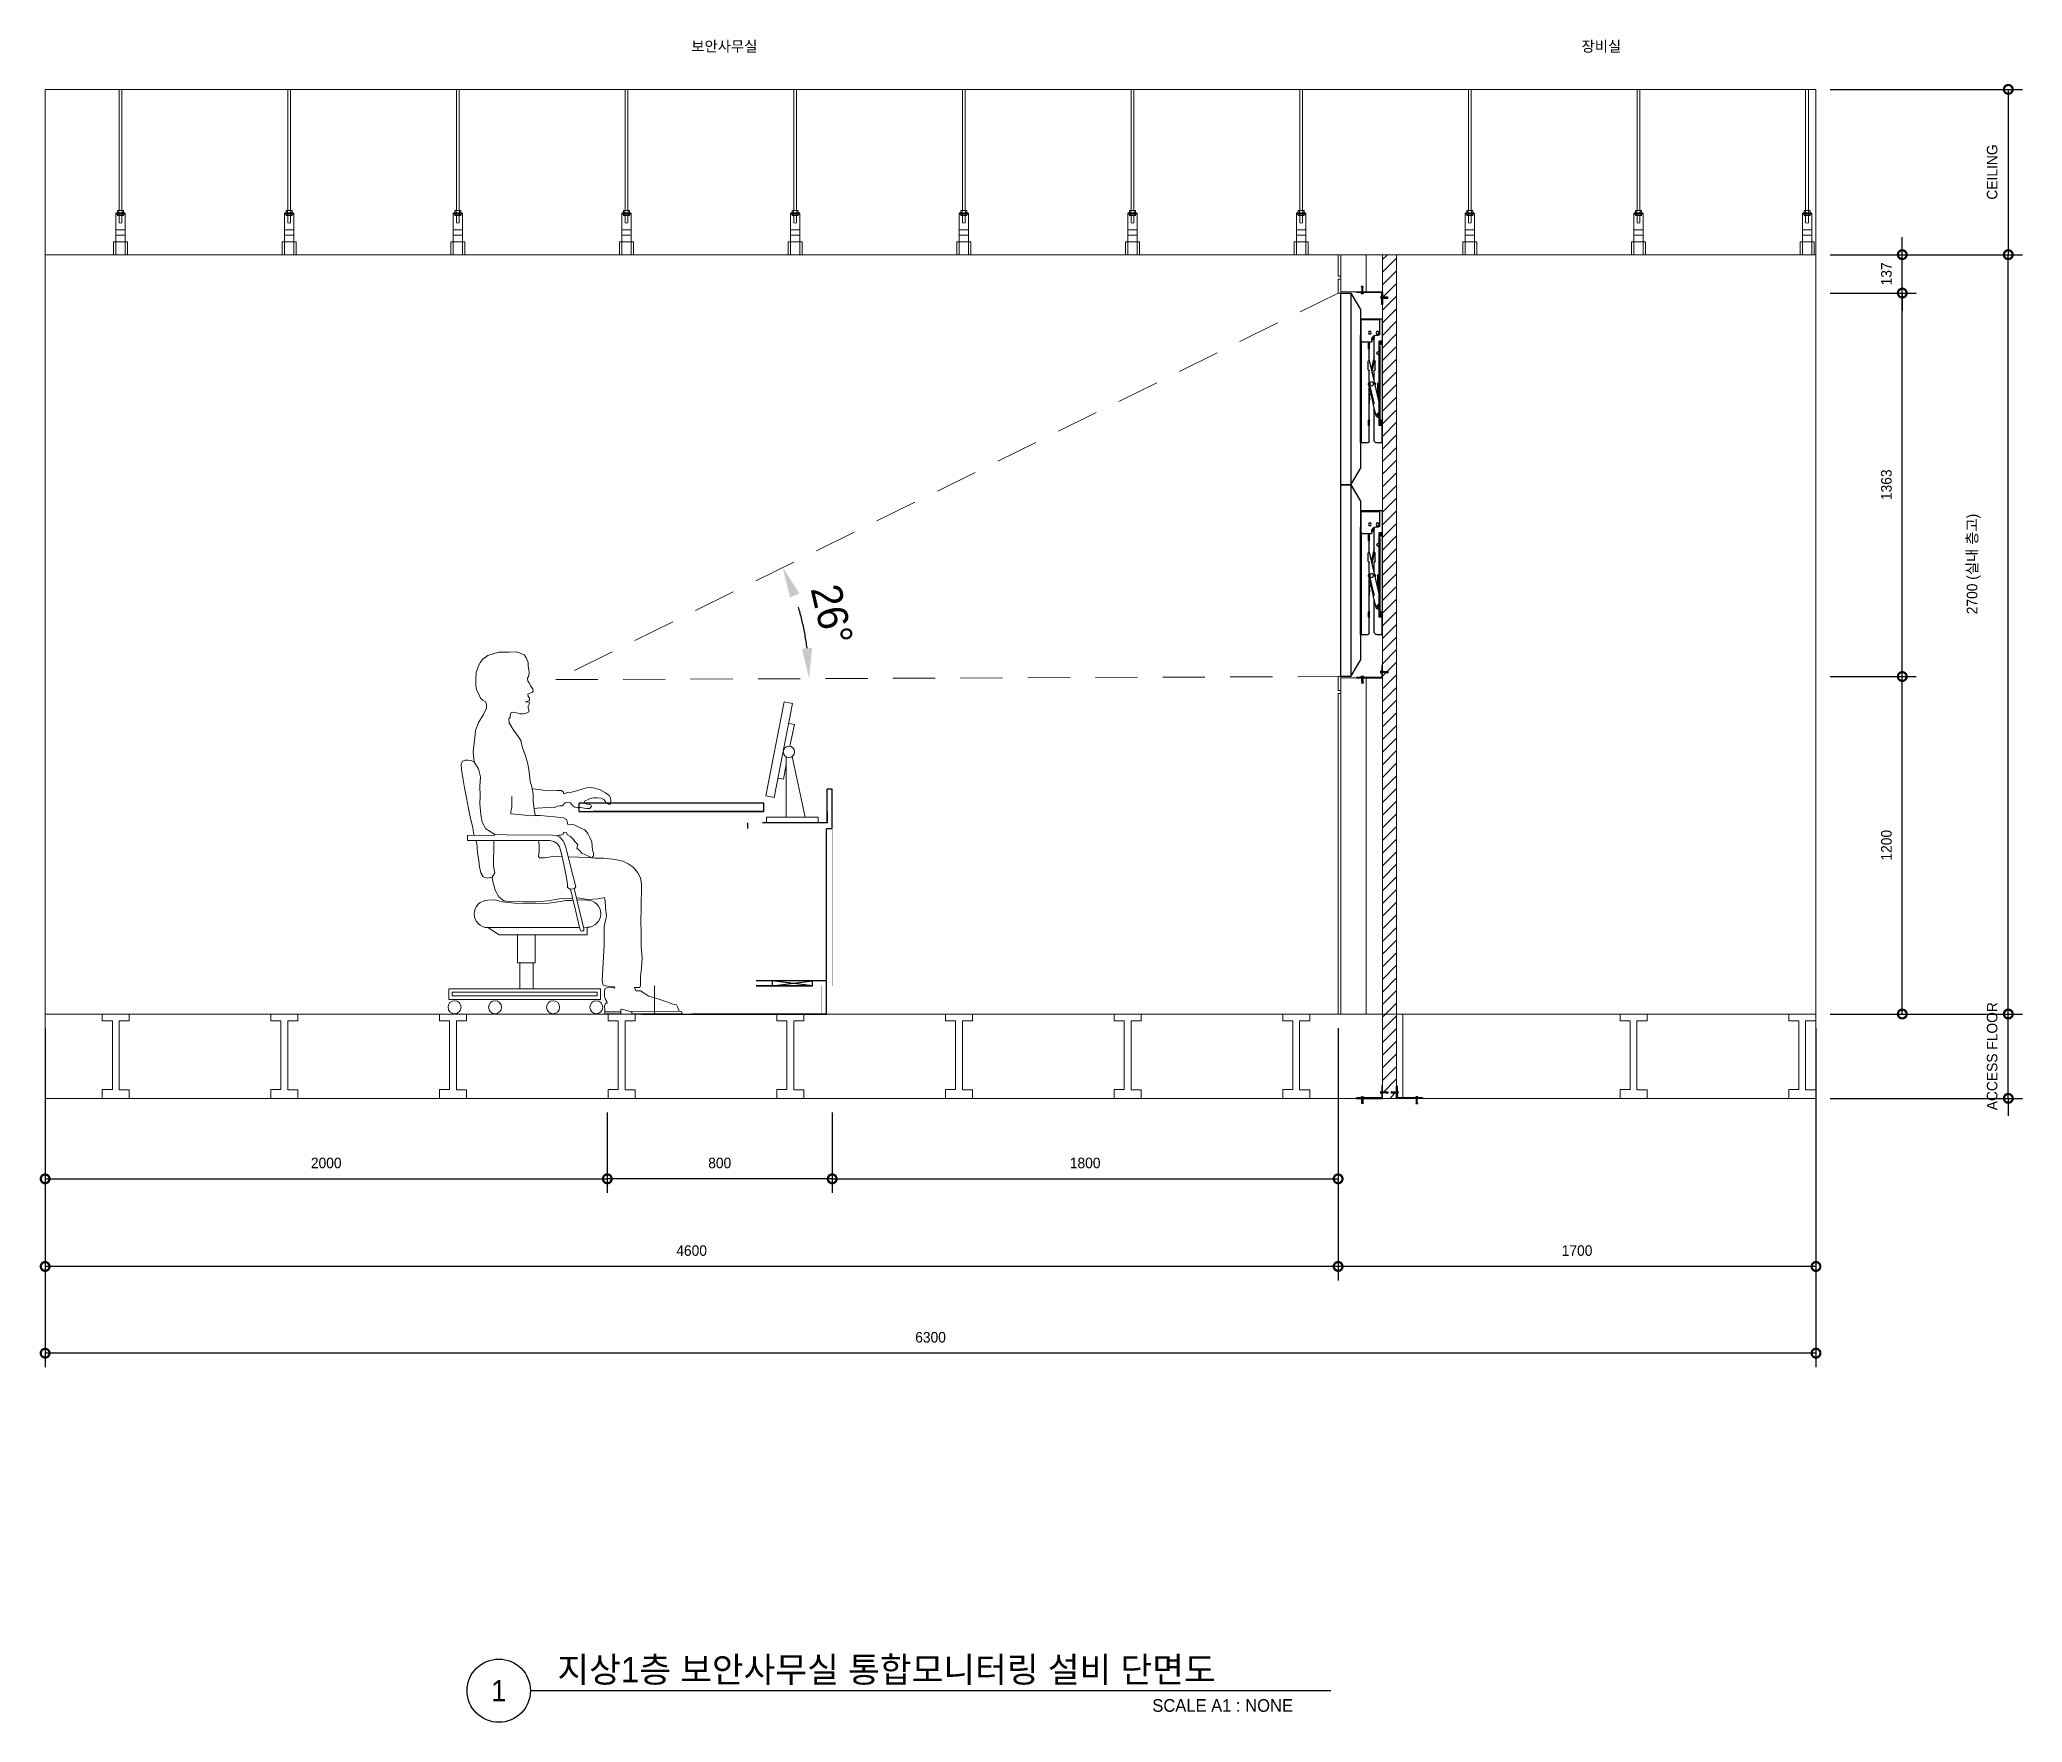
# Model space of a CAD drawing. Header units: millimetres. Extents: x 8133 to 62705, y 443 to 14530.
# Drawn here: x 40390 to 47444, y 443 to 6426 of the extents above; entities that cross this region are included whole.
import ezdxf
from ezdxf.enums import TextEntityAlignment as Align

# ---------------------------------------------------------------- set-up
doc = ezdxf.new("R2010")
doc.units = ezdxf.units.MM
doc.header["$LTSCALE"] = 300
doc.linetypes.add('D2', pattern=[6.5, 2.5, -1.5, 2.5])
doc.linetypes.add('HIDDEN', pattern=[0.375, 0.25, -0.125])
doc.layers.get('Defpoints').update_dxf_attribs({"color": 163})
for name, color, linetype in [('------19 Communication Etc', 3, 'Continuous'), ('-----36 Dimension', 1, 'Continuous'), ('-----41 Drawing Title', 2, 'Continuous')]:
    doc.layers.add(name, color=color, linetype=linetype)
doc.layers.add('-----31 Base Plan', color=8, linetype='Continuous', lineweight=0)
doc.styles.add('ELEC', font='')
doc.styles.get("Standard").update_dxf_attribs({"font": ''})
doc.styles.get('ELEC').set_extended_font_data('Dotum')
doc.styles.get('Standard').set_extended_font_data('Dotum')
doc.dimstyles.new('LE', dxfattribs={"dimscale": 30, "dimtxt": 3, "dimasz": 2.5, "dimexe": 2, "dimexo": 2, "dimgap": 1.5, "dimtad": 1, "dimdec": 0, "dimzin": 1, "dimdsep": 46, "dimtxsty": 'ELEC', "dimblk": 'DOTSMALL', "dimcen": 0, "dimclrd": 1, "dimclre": 1, "dimclrt": 1, "dimadec": 0, "dimazin": 0, "dimtfac": 1, "dimtdec": 0, "dimtix": 1, "dimtmove": 2, "dimatfit": 3, "dimldrblk": 'DOTSMALL', "dimfxl": 1, "dimtolj": 1, "dimtzin": 1, "dimarcsym": 0})
doc.dimstyles.new('ML', dxfattribs={"dimscale": 600, "dimtxt": 0.18, "dimasz": 0.18, "dimexe": 0.18, "dimexo": 0.0625, "dimgap": 0.09, "dimtad": 1, "dimdsep": 46, "dimtxsty": 'Standard', "dimcen": 0.09, "dimclrd": 1, "dimclre": 1, "dimclrt": 1, "dimadec": 0, "dimazin": 0, "dimtfac": 1, "dimtdec": 4, "dimtix": 1, "dimtofl": 0, "dimtmove": 1, "dimatfit": 3, "dimfxl": 1, "dimtolj": 1, "dimtzin": 0, "dimarcsym": 0})

msp = doc.modelspace()

# ---------------------------------------------------------------- texts
at = {"layer": '-----31 Base Plan', "style": 'ELEC'}
for s, p in [('보안사무실', (42708.844, 6383.307)), ('장비실', (45875.819, 6383.307))]:
    msp.add_text(s, height=37.5, dxfattribs=at).set_placement(p)
at = {"layer": '-----41 Drawing Title', "color": 2, "style": 'ELEC'}
msp.add_text('지상1층 보안사무실 통합모니터링 설비 단면도', height=90, dxfattribs=at).set_placement((42232.265, 585))
at = {"layer": '-----41 Drawing Title', "color": 7, "style": 'ELEC'}
msp.add_text('1', height=75, dxfattribs=at).set_placement((42023.907, 555), align=Align.MIDDLE)
at = {"layer": '-----41 Drawing Title', "style": 'ELEC'}
msp.add_text('SCALE A1 : NONE', height=45, dxfattribs=at).set_placement((44849.361, 480), align=Align.RIGHT)

# ---------------------------------------------------------------- blocks, each defined once
blk = doc.blocks.new('사람')
at = {"color": 0, "linetype": 'ByBlock'}
for p, q in [((217982.7, 32964.3, 0), (218018, 32819.5, 0)), ((217995.8, 32966.2, 0), (218030.8, 32822.7, 0)), ((218162.6, 32527.4, 0), (218105, 32527.4, 0)), ((218201.2, 32528.8, 0), (218201.2, 32521, 0)), ((218201.2, 32521, 0), (218379.5, 32521, 0))]:
    blk.add_line(p, q, dxfattribs=at)
at = {"color": 0, "linetype": 'ByBlock', "elevation": 0}
for points in [[(217689.6, 33794.2), (217671.5, 33781.4), (217662, 33770.1), (217654.9, 33754.1), (217647.2, 33733.9), (217646.6, 33710.1), (217646.6, 33688.1), (217649, 33672.1), (217656.1, 33659.1), (217662.6, 33643), (217670.9, 33635.9), (217679.3, 33631.1), (217684, 33622.2), (217684, 33606.8), (217674.2, 33584.8), (217656.2, 33556.3), (217644.6, 33527.8), (217642.5, 33503.5), (217637.2, 33451.8), (217640.4, 33415.9), (217655.6, 33391.4), (217663.1, 33363.8), (217660.6, 33328.7), (217661.9, 33297.4), (217660.6, 33267.3), (217664.4, 33228.4), (217669.4, 33202.1), (217681.9, 33178.3), (217713.3, 33159.5), (217755.9, 33157), (217917.7, 33155.8), (217933.5, 33154.6), (217945.3, 33148.1), (217955.4, 33136.8), (217961.6, 33126.5), (217966.8, 33111.8), (217970.1, 33098.3), (217994.1, 33004.4), (218002.3, 32972.4), (217997.1, 32966.4), (217982.2, 32964.2), (217972.5, 32969.4), (217972.5, 32982.8), (217965.8, 33023), (217956.1, 33067.6), (217950.9, 33089.2), (217944.2, 33113.8), (217936.8, 33125), (217924.1, 33133.2), (217910, 33136.9), (217616.5, 33136.9), (217617.2, 33154.7), (217661.2, 33156.2), (217713.3, 33154.7), (217713.3, 33159.5)], [(217689.6, 33794.2), (217726.9, 33806.6), (217764.2, 33806.6), (217789.5, 33807.1), (217807.4, 33802), (217818.3, 33797.6), (217825.9, 33786.1), (217832.3, 33769.4), (217832.3, 33757.3), (217834.9, 33745.1), (217836.2, 33731.1), (217834.3, 33719.6), (217829.8, 33713.8), (217831.1, 33703.6), (217836.8, 33696.6), (217841.3, 33686.3), (217849.6, 33676.7), (217850.9, 33667.8), (217847.7, 33664.6), (217831.1, 33656.9), (217832.3, 33648.6), (217836.8, 33643.5), (217837.8, 33634.9), (217822.6, 33629.5), (217837.8, 33628.8), (217836.2, 33621.1), (217833, 33614.7), (217832.3, 33610.3), (217832.3, 33609), (217834.9, 33602.6), (217834.9, 33594.9), (217825.9, 33589.8), (217814.4, 33587.3), (217802.9, 33587.3), (217786.3, 33592.4), (217778, 33593), (217770.9, 33591.1), (217768.4, 33579.6), (217769, 33573.8), (217763.9, 33569.4), (217764.5, 33555.3), (217771.6, 33543.2), (217779.9, 33529.1), (217795.9, 33509.3), (217806.7, 33492.7), (217811.9, 33466.4), (217822.1, 33441.5), (217831.9, 33410), (217836.1, 33379.3), (217839.3, 33347.6), (217845.6, 33327.5), (217849.8, 33301.1), (217850.9, 33276.8), (217854.1, 33249.3), (217857.3, 33227.1)], [(217640.4, 33415.9), (217630, 33421.1), (217619.2, 33422.4), (217608.4, 33423), (217599.5, 33419.2), (217593.7, 33408.4), (217595.6, 33388.7), (217601.4, 33352.4), (217605.8, 33324.4), (217613.5, 33288.8), (217620.5, 33250.6), (217627.5, 33215), (217635.7, 33183.2), (217637.7, 33163.5), (217640.4, 33155.5)], [(217774.7, 33293.7), (217774.7, 33274.7), (217774.7, 33256.7), (217770.5, 33239.8), (217770.5, 33231.3), (217799.1, 33229.2), (217842.4, 33225), (217858, 33225.3), (217875.3, 33225.3), (217900.7, 33223.9), (217927.1, 33221), (217946.7, 33218.4), (217958.8, 33217.3), (217969.5, 33211.8), (217972.5, 33200.1), (217973, 33194.6), (217995.8, 33192), (218015, 33182.9), (218033.8, 33175.3), (218045.4, 33161.2), (218053, 33145), (218058.6, 33132.3), (218060.6, 33117.2), (218061.1, 33102), (218064.6, 33092.4), (218064.6, 33081.7), (218058.6, 33075.2), (218044.9, 33082.2), (218023.6, 33091.9), (218013, 33104), (218005.4, 33110.1), (218008.9, 33122.7), (217998.8, 33132.8), (217993.8, 33140.4), (217983.1, 33150.6), (217973, 33157.1), (217967.9, 33165.7), (217957.8, 33166.7), (217956.8, 33157.6), (217948.2, 33156.1), (217941.6, 33156.1), (217936.5, 33155.1)], [(217846.7, 33320.5), (217870.9, 33318.7), (217892.7, 33315.1), (217915.6, 33313.5), (217934.3, 33315.1), (217951.4, 33314.1), (217957.7, 33308.9), (217957.7, 33303.7), (217962.3, 33303.7), (217972.2, 33307.3), (217987.3, 33308.3), (218009.1, 33314.6), (218024.2, 33319.3), (218039.8, 33324.4), (218059, 33325), (218086, 33318.2), (218107.3, 33306.8), (218121.3, 33296.4), (218126, 33288.6), (218126.5, 33276.2), (218123.9, 33265.2), (218118.7, 33265.8), (218110.4, 33272.5), (218101.6, 33282.4), (218091.7, 33287.6), (218077.7, 33289.1), (218065.2, 33288.6), (218052.7, 33286), (218043.9, 33281.3), (218037.7, 33279.3), (218033, 33276.7), (218031.4, 33272), (218038.7, 33267.3), (218043.9, 33266.3), (218049.6, 33265.2), (218055.3, 33264.2), (218057.4, 33259.5), (218055.3, 33254.9), (218051.7, 33250.7), (218041.8, 33250.2), (218031.4, 33252.3), (218025.7, 33253.3), (218018.5, 33253.8), (218008.6, 33253.8), (217998.2, 33254.9), (217990.9, 33260.6), (217985.7, 33267.3), (217982.6, 33270.4), (217970.6, 33271.5), (217964.4, 33271), (217959.2, 33267.8), (217958.7, 33263.7), (217954, 33260.1), (217945.2, 33260.1), (217935.3, 33259.5), (217924.9, 33253.3), (217908.8, 33254.3), (217883.9, 33253.3), (217864.6, 33251.7), (217853.9, 33251.2)], [(217646.7, 33136.9), (217650.4, 33126), (217652.9, 33094.2), (217657.4, 33064.9), (217659.3, 33042.7), (217663.7, 33022.3), (217672.7, 33007.7), (217687.9, 33003.2), (217704.5, 33006.4), (217713.4, 33021.7), (217709.6, 33045.7), (217708.9, 33062.1), (217709.3, 33079.9), (217710.3, 33094.4), (217710.3, 33110.8), (217710.3, 33125.9), (217710.3, 33136.9)], [(217953.4, 33079.1), (217935.8, 33079.8), (217913.2, 33078.9), (217892.2, 33075.6), (217873, 33075.6), (217869.6, 33079.8), (217872.1, 33097.4), (217872.1, 33119.1), (217870.5, 33129.2), (217869.7, 33136.9)], [(217975.7, 33078.3), (217975.3, 33078.3)], [(217975.7, 33078.3), (218047.2, 33076.1), (218069.2, 33073.9), (218100, 33073.9), (218141.8, 33069.5), (218169.3, 33062.9), (218188, 33054.1), (218206.7, 33042), (218223.3, 33022.2), (218232.1, 33004.6), (218235.4, 32981.5), (218235.4, 32954), (218234.3, 32921), (218234.3, 32892.4), (218233.2, 32852.9), (218234.3, 32807.8), (218234.3, 32758.3), (218238.7, 32719.8), (218235.4, 32682.4), (218232.1, 32653.9), (218232.1, 32621.3), (218229.9, 32613.6), (218211.1, 32613.6), (218215.6, 32602.6), (218232.1, 32602.6), (218261.8, 32583.9), (218287.1, 32576.2), (218308, 32569.6), (218325.6, 32563), (218347.6, 32555.3), (218359.7, 32552), (218365.2, 32543.2), (218369.6, 32530), (218379.5, 32527.8), (218379.5, 32521)], [(217990.7, 32931.5), (217979.5, 32930.8), (217943.3, 32929), (217903.4, 32921.8), (217858.2, 32918.2), (217814.7, 32918.2), (217767.7, 32920), (217746, 32921.8), (217727.9, 32936.3), (217715.2, 32959.8), (217705.6, 32995.6), (217704.5, 33006.4)], [(217689.3, 32924.1), (217716.7, 32926), (217739.8, 32918.7), (217784, 32914.4), (217854.6, 32913.4), (217906.2, 32914.4), (217946.2, 32919.7), (217966.2, 32923.9), (217988.3, 32923.9), (217992.5, 32924.2)], [(218369.6, 32530), (218259.8, 32528.2), (218225.6, 32529.4), (218196.8, 32528.8), (218181.2, 32532.4), (218173.4, 32536), (218165, 32537.2), (218162.6, 32534.8), (218162.6, 32521), (218105, 32521), (218105, 32535.4), (218103.8, 32547.3), (218108, 32558.7), (218113.4, 32558.7), (218112.8, 32564.7), (218106.2, 32573.7), (218104.4, 32583.9), (218104.4, 32598.3), (218105.6, 32609.7), (218113.4, 32614.5), (218133.8, 32612.7), (218140.4, 32612.7), (218139.8, 32616.9), (218108, 32620.5), (218099, 32621.9), (218095.4, 32638.6), (218102.5, 32766.2), (218102.5, 32831.3), (218111.6, 32867.5), (218108, 32898.3), (218106.2, 32923.6), (218102.5, 32934.4), (218102.5, 32934.4), (218082.6, 32929), (218041, 32927.2), (218010.2, 32932.6), (218004.1, 32932.3)], [(218005.9, 32925), (218020.9, 32926), (218043, 32924.9)], [(218043, 32828.2), (218043, 32801.9), (217729.3, 32801.9), (217689.3, 32826.9)], [(217689.3, 32826.9), (217949.3, 32826.9), (218015.9, 32827.8)], [(218029.5, 32828), (218043, 32828.2)]]:
    blk.add_lwpolyline(points, dxfattribs=at)
for points in [[(217857.8, 32801.9), (217794.6, 32801.9), (217794.6, 32702), (217857.8, 32702)], [(217850, 32702), (217802.4, 32702), (217802.4, 32609.7), (217850, 32609.7)], [(217550, 32609.7), (218089.8, 32609.7), (218089.8, 32571.9), (217550, 32571.9)], [(217562.1, 32597.7), (218077.7, 32597.7), (218077.7, 32584), (217562.1, 32584)]]:
    blk.add_lwpolyline(points, close=True, dxfattribs=at)
at = {"color": 0, "linetype": 'ByBlock'}
for centre in [(217570.7, 32544.1, 0), (217714.7, 32544.1, 0), (217921.4, 32544.1, 0), (218075.1, 32544.1, 0)]:
    blk.add_circle(centre, 23.1, dxfattribs=at)
for centre, radius, start, end in [((217689.3, 32875.5, 0), 48.6, 90, 270), ((218043, 32876.6, 0), 48.4, 270, 90), ((218024.4, 32821.1, 0), 6.61, 193.68438, 13.68438)]:
    blk.add_arc(centre, radius, start, end, dxfattribs=at)
blk = doc.blocks.new('Console_S')
for p, q in [((512820, 10470.5), (512849.5, 10476.4)), ((512820, 10470.5), (512849.5, 10476.4)), ((512820, 10470.5), (512886.1, 10136.2)), ((512849.5, 10476.4), (512915.5, 10142)), ((512833.5, 10399.7), (512813.9, 10395.8)), ((512813.9, 10395.8), (512829.4, 10318)), ((512821.3, 10282.4), (512775.8, 10066.2)), ((512842.4, 10280.5), (512842.4, 10066.2)), ((512842.4, 10253), (512852.8, 10200.9)), ((512852.8, 10200.9), (512872.4, 10204.8)), ((512886.1, 10136.2), (512915.5, 10142)), ((512729.5, 10066.2), (512912.9, 10066.2)), ((512729.5, 10066.2), (512729.5, 10046.2)), ((512912.9, 10066.2), (512912.9, 10046.2)), ((513311.3, 9466.2), (513311.3, 9366.2))]:
    blk.add_line(p, q)
at = {"lineweight": -3}
for p, q in [((512679.3, 10026.2), (512679.3, 10166.2)), ((512679.3, 10166.2), (512697.3, 10166.2)), ((512697.3, 10046.2), (512697.3, 10166.2)), ((512922.3, 10116.2), (513529.3, 10116.2)), ((512922.3, 10086.2), (512922.3, 10116.2)), ((513529.3, 10116.2), (513579.3, 10116.2)), ((513579.3, 10086.2), (513579.3, 10116.2)), ((512697.3, 10026.2), (512679.3, 10026.2)), ((512697.3, 10086.2), (512697.3, 10046.2)), ((512697.3, 10046.2), (512927.3, 10046.2)), ((512699.3, 9366.2), (512699.3, 10026.2)), ((513529.3, 10086.2), (512922.3, 10086.2)), ((512922.3, 10086.2), (513529.3, 10086.2)), ((512979.3, 10026.2), (512979.3, 10046.2)), ((513079.3, 10086.2), (513061.3, 10086.2)), ((513579.3, 10086.2), (513529.3, 10086.2)), ((512699.3, 9484.2), (512749.3, 9484.2)), ((512749.3, 9466.2), (512749.3, 9484.2)), ((512749.3, 9484.2), (512949.3, 9484.2)), ((512749.3, 9466.2), (512892.3, 9484.2)), ((512892.3, 9466.2), (512749.3, 9484.2)), ((512949.3, 9466.2), (512749.3, 9466.2)), ((512749.3, 9466.2), (512949.3, 9466.2)), ((512892.3, 9484.2), (512892.3, 9466.2)), ((512699.3, 9366.2), (513178.9, 9366.2)), ((513357.2, 9366.2), (512699.3, 9366.2))]:
    blk.add_line(p, q, dxfattribs=at)
at = {"lineweight": -3, "const_width": 0.1}
for points in [[(512679.3, 10021.2), (512679.3, 9466.2), (512697.3, 9466.2), (512697.3, 10021.2)], [(512717.3, 9466.2), (512699.3, 9466.2), (512699.3, 9366.2), (512717.3, 9366.2)]]:
    blk.add_lwpolyline(points, close=True, dxfattribs=at)
for points in [[(512979.3, 10046.2), (512697.3, 10046.2)], [(512697.3, 10026.2), (512979.3, 10026.2)], [(513311.3, 9466.2), (513311.3, 10081.2), (513329.3, 10081.2), (513329.3, 9466.2)], [(513329.3, 9484.2), (512699.3, 9484.2), (512699.3, 9466.2), (513329.3, 9466.2)]]:
    blk.add_lwpolyline(points, dxfattribs=at)
at = {"linetype": 'HIDDEN', "const_width": 0.1}
blk.add_lwpolyline([(512892.3, 9484.2), (512892.3, 10026.2)], dxfattribs=at)
blk.add_circle((512833.3, 10298.4), 20)
at = {"xscale": -1}
blk.add_blockref('사람', (731593.4, -23153.7, 0), dxfattribs=at)
blk = doc.blocks.new('55비디오월 s')
at = {"color": 3}
for p, q in [((7231.4, -79682.6), (7196.7, -79741.1)), ((7231.4, -79682.6), (7231.4, -80364.3)), ((7231.4, -80364.3), (7196.7, -80305.8))]:
    blk.add_line(p, q, dxfattribs=at)
at = {"color": 4, "linetype": 'Continuous', "lineweight": -3}
for p, q in [((7118.7, -80146.3), (7118.7, -79775.5)), ((7118.7, -79775.5), (7196.7, -79775.5)), ((7128.7, -79828), (7128.7, -79775.5)), ((7194.9, -79851.4), (7194.9, -79775.5)), ((7196.7, -79775.5), (7196.7, -79837.2)), ((7128.7, -79778.2), (7194.9, -79778.2)), ((7129.8, -79830.9), (7129.7, -79830.9)), ((7142.5, -79832.6), (7133.3, -79832.6)), ((7148.1, -79922.1), (7148.1, -79840.1)), ((7148.1, -79842.4), (7149.1, -79842.4)), ((7149.9, -79842.4), (7152.3, -79842.4)), ((7153.1, -79842.4), (7155.5, -79842.4)), ((7156.3, -79854.2), (7156.3, -79846.4)), ((7194.9, -79778.2), (7196.7, -79778.2)), ((7194.9, -79779.1), (7196.7, -79779.1)), ((7194.9, -79831.5), (7196.7, -79831.5)), ((7194.9, -79832.4), (7196.7, -79832.4)), ((7194.9, -79832.7), (7196.7, -79832.7)), ((7196.7, -80215.5), (7196.7, -79832.7)), ((7119.6, -79853), (7129.8, -79853)), ((7121.5, -79861.8), (7121.5, -79860.8)), ((7121.5, -79860.8), (7123.8, -79860.8)), ((7123.8, -79861.8), (7121.5, -79861.8)), ((7123.8, -79860.8), (7123.8, -79858.5)), ((7123.8, -79858.5), (7124.7, -79858.5)), ((7123.8, -79864.1), (7123.8, -79861.8)), ((7124.7, -79864.1), (7123.8, -79864.1)), ((7124.7, -79858.5), (7124.7, -79860.8)), ((7124.7, -79860.8), (7127, -79860.8)), ((7124.7, -79861.8), (7124.7, -79864.1)), ((7127, -79861.8), (7124.7, -79861.8)), ((7127, -79860.8), (7127, -79861.8)), ((7127.9, -79871.4), (7127.9, -80133)), ((7127.9, -79871.4), (7130.7, -79871.4)), ((7129.9, -79853), (7130.7, -79853)), ((7130.7, -80153.7), (7130.7, -79853)), ((7148.1, -79847.9), (7150, -79847.9)), ((7148.1, -79909.3), (7158.8, -79954.8)), ((7150.8, -79847.9), (7153.2, -79847.9)), ((7154, -79847.9), (7156.3, -79847.9)), ((7190.3, -79856.1), (7158.2, -79856.1)), ((7162.4, -79857.2), (7162.3, -79857.3)), ((7165, -79880.6), (7165, -79880.5)), ((7165.5, -79877.4), (7165.5, -79858.1)), ((7166.6, -79858.1), (7165.5, -79858.1)), ((7166.6, -79859), (7165.5, -79859)), ((7165.5, -79877.4), (7166.6, -79877.4)), ((7166.2, -79856.7), (7166.2, -79856.1)), ((7166.9, -79856.7), (7166.2, -79856.7)), ((7166.2, -79922.1), (7166.2, -79882.5)), ((7166.6, -79857.1), (7166.6, -79880.2)), ((7167.7, -79857.6), (7166.6, -79857.6)), ((7167.7, -79880.2), (7166.6, -79880.2)), ((7166.7, -79856.7), (7166.7, -79856.5)), ((7167, -79856.8), (7166.8, -79856.8)), ((7166.8, -79880.5), (7166.8, -79857.3)), ((7167.4, -79857.3), (7166.8, -79857.3)), ((7166.8, -79880.5), (7167.4, -79880.5)), ((7167.4, -79880.5), (7167.4, -79857.3)), ((7167.7, -79880.2), (7167.7, -79857.6)), ((7167.7, -79858.1), (7168.3, -79858.1)), ((7167.7, -79859), (7168.3, -79859)), ((7168.3, -79877.4), (7167.7, -79877.4)), ((7168.3, -79857.2), (7168.1, -79857.2)), ((7168.1, -79880.6), (7168.3, -79880.6)), ((7168.3, -79880.6), (7168.3, -79857.2)), ((7168.7, -79880.6), (7168.7, -79880.5)), ((7193.4, -80215.5), (7193.4, -79854.7)), ((7193.6, -79857.2), (7193.6, -79857.3)), ((7166.3, -79922.6), (7130.7, -80074.6)), ((7144.4, -79954.3), (7144.4, -79925.8)), ((7147.9, -79922.8), (7157.1, -79961.9)), ((7148.1, -79992.5), (7148.1, -79958)), ((7166.2, -79993.4), (7166.2, -79958)), ((7168.1, -79923.9), (7168.1, -79923.9)), ((7168.1, -79956.2), (7168.1, -79956.2)), ((7170, -79954.3), (7170, -79925.8)), ((7137, -80006.8), (7137, -80047.5)), ((7146.2, -80005.9), (7146.5, -80007.3)), ((7166.9, -79998.8), (7149.6, -80072.5)), ((7168.9, -80004.4), (7152.8, -80073.2)), ((7164.9, -80053.5), (7166.2, -80075.5)), ((7166.2, -80132.1), (7166.2, -80019.1)), ((7168, -80008.3), (7168.3, -80009.6)), ((7131, -80111.7), (7130.7, -80112)), ((7130.7, -80116.3), (7132.6, -80116.7)), ((7130.7, -80124.8), (7131.6, -80125)), ((7133.6, -80112.3), (7131, -80111.7)), ((7132.6, -80116.7), (7134.4, -80114.8)), ((7134.4, -80114.8), (7133.6, -80112.3)), ((7141.6, -80118.9), (7151.5, -80076.7)), ((7148.1, -80206.2), (7148.1, -80091.1)), ((7148.3, -80076), (7149.2, -80072.4)), ((7151.5, -80076.7), (7148.3, -80076)), ((7152.8, -80073.2), (7149.2, -80072.4)), ((7129.8, -80147.2), (7119.6, -80147.2)), ((7119.8, -80215.5), (7119.8, -80151.4)), ((7119.8, -80153.7), (7130.7, -80153.7)), ((7120.3, -80150.9), (7130.7, -80150.9)), ((7120.3, -80150.9), (7120.3, -80153.7)), ((7121.5, -80138.5), (7123.8, -80138.5)), ((7121.5, -80139.4), (7121.5, -80138.5)), ((7123.8, -80139.4), (7121.5, -80139.4)), ((7123.2, -80147.3), (7122.6, -80147.6)), ((7122.6, -80147.6), (7122.6, -80147.7)), ((7122.6, -80147.6), (7122.6, -80147.6)), ((7122.6, -80147.8), (7122.6, -80147.7)), ((7122.6, -80147.8), (7123.2, -80148.1)), ((7123.2, -80148.2), (7122.6, -80148.5)), ((7122.6, -80148.6), (7122.6, -80148.7)), ((7122.6, -80148.5), (7122.6, -80148.6)), ((7122.6, -80148.7), (7123.2, -80149)), ((7122.6, -80148.7), (7122.6, -80148.7)), ((7123.2, -80149.1), (7122.6, -80149.5)), ((7122.6, -80149.5), (7122.6, -80149.6)), ((7122.6, -80149.5), (7122.6, -80149.5)), ((7122.6, -80149.6), (7123.2, -80149.9)), ((7122.6, -80149.6), (7122.6, -80149.6)), ((7123.2, -80150.1), (7122.6, -80150.4)), ((7122.6, -80150.4), (7122.6, -80150.5)), ((7122.6, -80150.4), (7122.6, -80150.4)), ((7122.6, -80150.5), (7123.2, -80150.8)), ((7122.6, -80150.5), (7122.6, -80150.5)), ((7123.2, -80147.3), (7123.2, -80147.3)), ((7123.2, -80148.2), (7123.2, -80148.2)), ((7123.2, -80149.1), (7123.2, -80149.1)), ((7123.8, -80136.2), (7124.7, -80136.2)), ((7123.8, -80138.5), (7123.8, -80136.2)), ((7123.8, -80141.7), (7123.8, -80139.4)), ((7124.7, -80141.7), (7123.8, -80141.7)), ((7124.7, -80136.2), (7124.7, -80138.5)), ((7124.7, -80138.5), (7127, -80138.5)), ((7127, -80139.4), (7124.7, -80139.4)), ((7124.7, -80139.4), (7124.7, -80141.7)), ((7127, -80138.5), (7127, -80139.4)), ((7127.5, -80147.6), (7128.1, -80147.3)), ((7128.1, -80148.1), (7127.5, -80147.7)), ((7127.5, -80148.5), (7128.1, -80148.2)), ((7127.5, -80148.5), (7127.5, -80148.5)), ((7128.1, -80149), (7127.5, -80148.7)), ((7127.5, -80148.7), (7127.5, -80148.7)), ((7127.5, -80148.7), (7127.6, -80148.7)), ((7127.5, -80149.5), (7128.1, -80149.1)), ((7127.5, -80149.5), (7127.5, -80149.5)), ((7128.1, -80149.9), (7127.5, -80149.6)), ((7127.5, -80150.4), (7128.1, -80150.1)), ((7127.5, -80150.4), (7127.5, -80150.4)), ((7128.1, -80150.8), (7127.5, -80150.5)), ((7127.9, -80133), (7130.7, -80133)), ((7128.1, -80147.2), (7128.1, -80147.3)), ((7128.1, -80147.3), (7128.1, -80147.3)), ((7128.1, -80148.1), (7128.1, -80148.1)), ((7128.1, -80148.1), (7128.1, -80148.2)), ((7128.1, -80148.2), (7128.1, -80148.2)), ((7128.1, -80149), (7128.1, -80149)), ((7128.1, -80149), (7128.1, -80149.1)), ((7128.1, -80149), (7128.1, -80149)), ((7128.1, -80149.1), (7128.1, -80149.1)), ((7128.1, -80149.9), (7128.1, -80149.9)), ((7128.1, -80149.9), (7128.1, -80150)), ((7128.1, -80150.1), (7128.1, -80150)), ((7128.1, -80150.8), (7128.1, -80150.9)), ((7128.1, -80150.9), (7128.1, -80150.9)), ((7129.9, -80147.2), (7130.7, -80147.2)), ((7130, -80153.7), (7130, -80150.9)), ((7164.6, -80133.9), (7164.6, -80134.1)), ((7165, -80137.2), (7166.1, -80137.2)), ((7165, -80152.3), (7165, -80137.2)), ((7166.1, -80151.4), (7165, -80151.4)), ((7166.1, -80152.3), (7165, -80152.3)), ((7167.2, -80134.3), (7166.1, -80134.3)), ((7166.1, -80134.3), (7166.1, -80152.8)), ((7167.2, -80152.8), (7166.1, -80152.8)), ((7166.2, -80210.9), (7166.2, -80155.1)), ((7166.9, -80134.1), (7166.4, -80134.1)), ((7166.4, -80153.1), (7166.4, -80134.1)), ((7166.4, -80153.1), (7166.9, -80153.1)), ((7166.9, -80153.1), (7166.9, -80134.1)), ((7167.2, -80152.8), (7167.2, -80134.3)), ((7167.8, -80137.2), (7167.2, -80137.2)), ((7167.2, -80151.4), (7167.8, -80151.4)), ((7167.2, -80152.3), (7167.8, -80152.3)), ((7167.4, -80153), (7167.4, -80152.3)), ((7168.3, -80153), (7167.4, -80153)), ((7167.8, -80152.3), (7167.8, -80137.2)), ((7168.3, -80133.9), (7168.1, -80133.9)), ((7168.1, -80153.2), (7168.3, -80153.2)), ((7168.3, -80133.9), (7168.3, -80134.1)), ((7168.3, -80153.2), (7168.3, -80133.9)), ((7119.8, -80215.5), (7138.9, -80215.5)), ((7170.8, -80215.5), (7196.7, -80215.5))]:
    blk.add_line(p, q, dxfattribs=at)
at = {"color": 3}
for points in [[(7231.4, -80364.3), (7266.6, -80364.3), (7266.6, -79682.6), (7231.4, -79682.6)], [(7196.7, -79741.1), (7196.7, -80305.8)]]:
    blk.add_lwpolyline(points, dxfattribs=at)
at = {"color": 4, "linetype": 'Continuous', "lineweight": -3}
for points in [[(7149.1, -79841.1), (7149, -79841.1), (7148.8, -79841.2), (7148.7, -79841.3), (7148.6, -79841.5), (7148.5, -79841.7), (7148.5, -79842), (7148.4, -79842.3), (7148.3, -79842.4)], [(7148.9, -79841.8), (7148.9, -79841.8), (7148.9, -79841.9), (7149, -79842), (7149, -79842.2), (7149.1, -79842.4), (7149.1, -79842.7), (7149.2, -79842.9), (7149.2, -79843.3), (7149.3, -79843.7), (7149.4, -79844.1), (7149.4, -79844.5), (7149.5, -79844.9), (7149.6, -79845.4), (7149.6, -79845.9), (7149.7, -79846.4), (7149.8, -79846.8), (7149.8, -79847.2), (7149.9, -79847.6), (7150, -79848), (7150, -79848.3), (7150.1, -79848.5), (7150.2, -79848.7), (7150.2, -79848.9), (7150.3, -79849), (7150.4, -79849.2), (7150.6, -79849.3), (7150.7, -79849.3)], [(7151, -79848.6), (7151, -79848.5), (7150.9, -79848.5), (7150.9, -79848.4), (7150.9, -79848.2), (7150.8, -79848), (7150.7, -79847.7), (7150.7, -79847.4), (7150.6, -79847.1), (7150.6, -79846.7), (7150.5, -79846.3), (7150.5, -79845.9), (7150.4, -79845.5), (7150.3, -79845), (7150.3, -79844.5), (7150.2, -79844), (7150.1, -79843.6), (7150.1, -79843.1), (7150, -79842.8), (7149.9, -79842.4), (7149.9, -79842.1), (7149.8, -79841.9), (7149.7, -79841.7), (7149.7, -79841.5), (7149.6, -79841.3), (7149.5, -79841.2), (7149.3, -79841.1), (7149.1, -79841.1)], [(7152.4, -79841.1), (7152.3, -79841.1), (7152.1, -79841.2), (7151.9, -79841.3), (7151.8, -79841.5), (7151.8, -79841.7), (7151.7, -79841.9), (7151.6, -79842.2), (7151.6, -79842.4)], [(7152.1, -79841.8), (7152.1, -79841.8), (7152.2, -79841.9), (7152.2, -79842), (7152.3, -79842.2), (7152.3, -79842.5), (7152.4, -79842.8), (7152.4, -79843.1), (7152.5, -79843.5), (7152.6, -79843.9), (7152.6, -79844.4), (7152.7, -79844.9), (7152.8, -79845.4), (7152.8, -79845.9), (7152.9, -79846.4), (7153, -79846.8), (7153.1, -79847.3), (7153.1, -79847.6), (7153.2, -79848), (7153.3, -79848.3), (7153.3, -79848.5), (7153.4, -79848.7), (7153.5, -79848.9), (7153.5, -79849), (7153.7, -79849.2), (7153.9, -79849.3), (7154, -79849.3)], [(7153.6, -79845.6), (7153.5, -79844.7), (7153.5, -79844.3), (7153.4, -79843.8), (7153.3, -79843.4), (7153.3, -79843), (7153.2, -79842.6), (7153.1, -79842.2), (7153, -79841.9), (7153, -79841.7), (7152.9, -79841.5), (7152.8, -79841.3), (7152.7, -79841.2), (7152.5, -79841.1), (7152.4, -79841.1)], [(7154.2, -79848.6), (7154.2, -79848.5), (7154.2, -79848.5), (7154.1, -79848.4), (7154.1, -79848.2), (7154, -79848), (7154, -79847.7), (7153.9, -79847.5), (7153.9, -79847.1), (7153.8, -79846.8), (7153.8, -79846.4), (7153.7, -79846), (7153.6, -79845.6)], [(7155.3, -79841.2), (7155.3, -79841.2), (7155.1, -79841.3), (7155.1, -79841.5), (7155, -79841.7), (7154.9, -79841.9), (7154.8, -79842.2), (7154.8, -79842.4)], [(7155.4, -79841.8), (7155.4, -79841.8), (7155.4, -79841.8), (7155.4, -79841.9), (7155.4, -79842), (7155.5, -79842.1), (7155.5, -79842.2)], [(7155.5, -79842.2), (7155.6, -79842.5), (7155.6, -79843), (7155.7, -79843.5), (7155.8, -79844.1), (7155.9, -79844.6)], [(7155.9, -79844.6), (7156.1, -79845.8), (7156.1, -79846.3)], [(7156.1, -79846.3), (7156.2, -79846.8), (7156.3, -79847.2), (7156.3, -79847.6)], [(7148.1, -79848.8), (7148.1, -79848.7), (7148.2, -79848.4), (7148.3, -79848.2), (7148.3, -79847.9)], [(7150.7, -79849.3), (7150.8, -79849.3), (7151, -79849.2), (7151.2, -79849), (7151.3, -79848.9), (7151.4, -79848.7), (7151.4, -79848.4), (7151.5, -79848.1), (7151.5, -79847.9)], [(7154, -79849.3), (7154.1, -79849.3), (7154.3, -79849.2), (7154.4, -79849), (7154.5, -79848.9), (7154.6, -79848.7), (7154.6, -79848.4), (7154.7, -79848.2), (7154.8, -79847.9)], [(7123.2, -80147.2), (7123.2, -80147.2), (7123.2, -80147.3), (7123.2, -80147.3)], [(7123.2, -80148.1), (7123.2, -80148.1), (7123.2, -80148.1), (7123.2, -80148.2), (7123.2, -80148.2), (7123.2, -80148.2)], [(7123.2, -80149), (7123.2, -80149), (7123.2, -80149), (7123.2, -80149.1), (7123.2, -80149.1), (7123.2, -80149.1)], [(7123.2, -80149.9), (7123.2, -80149.9), (7123.2, -80150)], [(7123.2, -80150), (7123.2, -80150), (7123.2, -80150)], [(7123.2, -80150), (7123.2, -80150.1), (7123.2, -80150.1)], [(7123.2, -80150.8), (7123.2, -80150.8), (7123.2, -80150.9), (7123.2, -80150.9)], [(7127.5, -80147.7), (7127.5, -80147.7), (7127.5, -80147.7), (7127.5, -80147.7), (7127.5, -80147.6), (7127.5, -80147.6)], [(7127.5, -80148.6), (7127.5, -80148.6), (7127.5, -80148.6), (7127.5, -80148.5)], [(7127.5, -80148.7), (7127.5, -80148.6), (7127.5, -80148.6)], [(7127.5, -80149.6), (7127.5, -80149.6), (7127.5, -80149.6), (7127.5, -80149.5), (7127.5, -80149.5), (7127.5, -80149.5)], [(7127.5, -80150.5), (7127.5, -80150.5), (7127.5, -80150.5), (7127.5, -80150.4)], [(7127.5, -80150.4), (7127.5, -80150.4), (7127.5, -80150.4)]]:
    blk.add_lwpolyline(points, dxfattribs=at)
for centre, radius in [((7136.1, -79823.4), 5.12), ((7136.1, -79823.4), 5.09), ((7163.7, -79823.4), 5.12), ((7163.7, -79823.4), 5.09), ((7124.2, -79861.3), 4.38), ((7157.4, -80005.3), 6.71), ((7157.4, -80005.3), 6.67), ((7124.2, -80138.9), 4.38)]:
    blk.add_circle(centre, radius, dxfattribs=at)
for centre, radius, start, end in [((7133.3, -79828), 4.61, 180, 270), ((7142.5, -79846.4), 13.8, 0, 90), ((7138.9, -79840.1), 9.21, 0, 53.58934), ((7119.6, -79853.9), 0.921, 90, 180), ((7129.8, -79853.9), 0.921, 0, 90), ((7131.8, -79896.3), 6.71, 260.4849, 99.5151), ((7131.8, -79896.3), 6.67, 260.43286, 99.56714), ((7158.2, -79854.2), 1.84, 180, 270), ((7165, -79877.4), 3.22, 270, 282.86907), ((7168.7, -79877.4), 3.22, 180, 227.43021), ((7168.1, -79882.5), 1.84, 90, 180), ((7168.1, -79855.3), 1.84, 203.6216, 270), ((7166.8, -79857.1), 0.276, 90, 180), ((7166.8, -79857.6), 0.276, 90, 180), ((7166.8, -79880.2), 0.276, 180, 270), ((7167.4, -79857.6), 0.276, 0, 90), ((7167.4, -79880.2), 0.276, 270, 0), ((7165, -79877.4), 3.22, 326.12304, 0), ((7168.7, -79877.4), 3.22, 257.13093, 270), ((7190.3, -79851.4), 4.61, 270, 0), ((7146.3, -79925.8), 1.84, 90, 180), ((7146.3, -79954.3), 1.84, 180, 270), ((7146.3, -79922.1), 1.84, 270, 0), ((7146.3, -79958), 1.84, 0, 90), ((7168.1, -79922.1), 1.84, 180, 270), ((7168.1, -79958), 1.84, 90, 180), ((7168.1, -79925.8), 1.84, 0, 90), ((7168.1, -79954.3), 1.84, 270, 0), ((7131.8, -80006.8), 5.25, 0, 102.18166), ((7151.1, -80006.3), 6.45, 152.17471, 207.82529), ((7125.1, -79992.5), 23, 332.17471, 0), ((7125.1, -80020), 23, 25.60629, 27.82529), ((7191, -79995.4), 46.1, 189.37671, 193.20245), ((7118.9, -80056.4), 46.1, 3.6183, 23.64923), ((7189.3, -79993.4), 23, 180, 205.84193), ((7189.3, -80019.1), 23, 154.15807, 180), ((7162.7, -80006.3), 6.45, 334.15807, 25.84193), ((7131.8, -80114.2), 6.68, 260.46672, 99.55082), ((7131.8, -80114.2), 4.61, 256.04376, 103.8994), ((7131.8, -80114.2), 4.14, 254.4593, 105.51242), ((7133.5, -80117), 8.29, 256.79755, 346.79755), ((7119.6, -80146.3), 0.921, 180, 270), ((7120.3, -80151.4), 0.461, 90, 180), ((7127.5, -80148.7), 0.00985, 350.13717, 359.95269), ((7129.8, -80146.3), 0.921, 270, 0), ((7164.6, -80137.2), 3.22, 77.13093, 90), ((7168.3, -80137.2), 3.22, 132.56979, 180), ((7166.4, -80134.3), 0.276, 90, 180), ((7166.4, -80152.8), 0.276, 180, 270), ((7168.1, -80132.1), 1.84, 180, 270), ((7168.1, -80155.1), 1.84, 90, 180), ((7166.9, -80134.3), 0.276, 0, 90), ((7166.9, -80152.8), 0.276, 270, 0), ((7164.6, -80137.2), 3.22, 0, 33.87696), ((7168.3, -80137.2), 3.22, 90, 102.86907), ((7138.9, -80206.2), 9.21, 270, 0), ((7170.8, -80210.9), 4.61, 180, 270)]:
    blk.add_arc(centre, radius, start, end, dxfattribs=at)
for points, knots in [([(7125.3, -80147.4), (7125.2, -80147.4), (7124.8, -80147.4), (7124.4, -80147.5), (7123.9, -80147.5), (7123.5, -80147.5), (7123.2, -80147.5), (7123, -80147.5), (7122.9, -80147.6), (7122.8, -80147.6), (7122.7, -80147.6), (7122.6, -80147.6), (7122.6, -80147.6), (7122.6, -80147.6)], [0, 0, 0, 0, 0.184088, 0.361932, 0.527464, 0.675084, 0.799793, 0.852213, 0.897406, 0.93501, 0.964728, 0.98639, 1, 1, 1, 1]), ([(7122.6, -80147.7), (7122.6, -80147.7), (7122.6, -80147.7), (7122.6, -80147.7), (7122.6, -80147.7), (7122.6, -80147.7), (7122.7, -80147.7), (7122.7, -80147.7), (7122.8, -80147.7), (7122.9, -80147.7), (7123.1, -80147.7), (7123.2, -80147.6), (7123.5, -80147.6), (7123.8, -80147.6), (7124.3, -80147.6), (7124.8, -80147.5), (7125.2, -80147.5), (7125.3, -80147.5)], [0, 0, 0, 0, 0.002851, 0.007273, 0.013775, 0.0225, 0.033493, 0.046753, 0.079996, 0.122, 0.172381, 0.230685, 0.29635, 0.447231, 0.619287, 0.805931, 1, 1, 1, 1]), ([(7125.3, -80148.3), (7125.2, -80148.3), (7124.8, -80148.3), (7124.4, -80148.4), (7123.9, -80148.4), (7123.5, -80148.4), (7123.2, -80148.4), (7123, -80148.5), (7122.9, -80148.5), (7122.8, -80148.5), (7122.7, -80148.5), (7122.6, -80148.5), (7122.6, -80148.5), (7122.6, -80148.5)], [0, 0, 0, 0, 0.184088, 0.361941, 0.527482, 0.675101, 0.799804, 0.852221, 0.897411, 0.935013, 0.964729, 0.986391, 1, 1, 1, 1]), ([(7122.6, -80148.7), (7122.6, -80148.7), (7122.6, -80148.7), (7122.6, -80148.7), (7122.6, -80148.6), (7122.6, -80148.6), (7122.7, -80148.6), (7122.7, -80148.6), (7122.8, -80148.6), (7122.9, -80148.6), (7123.1, -80148.6), (7123.2, -80148.6), (7123.5, -80148.5), (7123.8, -80148.5), (7124.3, -80148.5), (7124.8, -80148.5), (7125.2, -80148.4), (7125.3, -80148.4)], [0, 0, 0, 0, 0.002851, 0.007275, 0.01378, 0.022505, 0.033499, 0.04676, 0.080003, 0.122004, 0.172381, 0.230682, 0.296345, 0.447227, 0.619285, 0.805929, 1, 1, 1, 1]), ([(7125.3, -80149.2), (7125.2, -80149.2), (7124.8, -80149.3), (7124.4, -80149.3), (7123.9, -80149.3), (7123.5, -80149.3), (7123.2, -80149.4), (7123, -80149.4), (7122.9, -80149.4), (7122.8, -80149.4), (7122.7, -80149.4), (7122.6, -80149.4), (7122.6, -80149.5), (7122.6, -80149.5)], [0, 0, 0, 0, 0.184093, 0.361952, 0.527496, 0.675119, 0.799818, 0.852232, 0.897418, 0.935015, 0.96473, 0.98639, 1, 1, 1, 1]), ([(7122.6, -80149.6), (7122.6, -80149.6), (7122.6, -80149.6), (7122.6, -80149.6), (7122.6, -80149.6), (7122.6, -80149.6), (7122.7, -80149.6), (7122.7, -80149.5), (7122.8, -80149.5), (7122.9, -80149.5), (7123.1, -80149.5), (7123.2, -80149.5), (7123.5, -80149.5), (7123.8, -80149.4), (7124.3, -80149.4), (7124.8, -80149.4), (7125.2, -80149.4), (7125.3, -80149.4)], [0, 0, 0, 0, 0.002851, 0.007274, 0.013777, 0.022503, 0.033496, 0.046756, 0.079998, 0.122002, 0.172383, 0.230687, 0.296353, 0.447237, 0.619294, 0.805934, 1, 1, 1, 1]), ([(7125.3, -80150.2), (7125.2, -80150.2), (7124.8, -80150.2), (7124.4, -80150.2), (7123.9, -80150.2), (7123.5, -80150.3), (7123.2, -80150.3), (7123, -80150.3), (7122.9, -80150.3), (7122.8, -80150.3), (7122.7, -80150.3), (7122.6, -80150.4), (7122.6, -80150.4), (7122.6, -80150.4)], [0, 0, 0, 0, 0.184088, 0.361939, 0.527482, 0.675105, 0.799809, 0.852227, 0.897416, 0.935016, 0.964731, 0.986391, 1, 1, 1, 1]), ([(7122.6, -80150.5), (7122.6, -80150.5), (7122.6, -80150.5), (7122.6, -80150.5), (7122.6, -80150.5), (7122.6, -80150.5), (7122.7, -80150.5), (7122.7, -80150.5), (7122.8, -80150.4), (7122.9, -80150.4), (7123.1, -80150.4), (7123.2, -80150.4), (7123.5, -80150.4), (7123.8, -80150.4), (7124.3, -80150.3), (7124.8, -80150.3), (7125.2, -80150.3), (7125.3, -80150.3)], [0, 0, 0, 0, 0.002851, 0.007274, 0.013777, 0.022503, 0.033497, 0.046759, 0.080004, 0.122012, 0.172396, 0.230703, 0.296371, 0.447255, 0.619301, 0.805932, 1, 1, 1, 1]), ([(7127.5, -80147.6), (7127.5, -80147.6), (7127.5, -80147.6), (7127.4, -80147.7), (7127.4, -80147.7), (7127.3, -80147.7), (7127.2, -80147.7), (7127, -80147.7), (7126.7, -80147.7), (7126.3, -80147.8), (7125.9, -80147.8), (7125.5, -80147.8), (7125.1, -80147.9), (7124.7, -80147.9), (7124.3, -80147.9), (7124.1, -80147.9), (7123.9, -80147.9), (7123.8, -80148), (7123.6, -80148), (7123.5, -80148), (7123.4, -80148), (7123.3, -80148), (7123.3, -80148), (7123.2, -80148), (7123.2, -80148), (7123.2, -80148), (7123.2, -80148), (7123.2, -80148.1), (7123.1, -80148.1), (7123.1, -80148.1), (7123.1, -80148.1), (7123.2, -80148.1), (7123.2, -80148.1)], [0, 0, 0, 0, 0.00855, 0.021539, 0.038956, 0.060691, 0.086549, 0.116304, 0.186343, 0.268164, 0.35865, 0.454346, 0.551591, 0.646666, 0.735933, 0.777309, 0.815984, 0.851583, 0.883774, 0.91225, 0.93675, 0.957054, 0.965577, 0.972996, 0.979302, 0.984492, 0.988583, 0.991624, 0.993755, 0.995382, 0.997281, 1, 1, 1, 1]), ([(7127.5, -80148.5), (7127.5, -80148.6), (7127.5, -80148.6), (7127.4, -80148.6), (7127.4, -80148.6), (7127.3, -80148.6), (7127.2, -80148.6), (7127, -80148.6), (7126.7, -80148.7), (7126.3, -80148.7), (7125.9, -80148.7), (7125.5, -80148.7), (7125.1, -80148.8), (7124.7, -80148.8), (7124.3, -80148.8), (7124.1, -80148.8), (7123.9, -80148.9), (7123.8, -80148.9), (7123.6, -80148.9), (7123.5, -80148.9), (7123.4, -80148.9), (7123.3, -80148.9), (7123.3, -80148.9), (7123.2, -80148.9), (7123.2, -80149), (7123.2, -80149), (7123.2, -80149), (7123.2, -80149), (7123.1, -80149), (7123.1, -80149), (7123.1, -80149), (7123.2, -80149), (7123.2, -80149)], [0, 0, 0, 0, 0.008573, 0.021582, 0.039016, 0.060763, 0.086632, 0.116393, 0.186435, 0.268247, 0.358716, 0.454388, 0.551607, 0.646655, 0.735901, 0.777269, 0.815938, 0.851534, 0.883724, 0.912203, 0.936708, 0.957021, 0.965549, 0.972975, 0.979288, 0.984486, 0.988584, 0.991634, 0.993771, 0.9954, 0.997292, 1, 1, 1, 1]), ([(7127.5, -80149.5), (7127.5, -80149.5), (7127.5, -80149.5), (7127.4, -80149.5), (7127.4, -80149.5), (7127.3, -80149.5), (7127.2, -80149.5), (7127, -80149.6), (7126.7, -80149.6), (7126.3, -80149.6), (7125.9, -80149.6), (7125.5, -80149.7), (7125.1, -80149.7), (7124.7, -80149.7), (7124.3, -80149.7), (7124.1, -80149.8), (7123.9, -80149.8), (7123.8, -80149.8), (7123.6, -80149.8), (7123.5, -80149.8), (7123.4, -80149.8), (7123.3, -80149.9), (7123.3, -80149.9), (7123.2, -80149.9), (7123.2, -80149.9), (7123.2, -80149.9), (7123.2, -80149.9), (7123.2, -80149.9), (7123.1, -80149.9), (7123.1, -80149.9), (7123.1, -80149.9), (7123.2, -80149.9), (7123.2, -80149.9)], [0, 0, 0, 0, 0.008582, 0.021601, 0.039044, 0.060801, 0.086679, 0.116448, 0.186504, 0.268326, 0.358801, 0.454476, 0.551693, 0.646736, 0.735973, 0.777336, 0.815999, 0.851588, 0.883771, 0.912242, 0.936739, 0.957043, 0.965568, 0.972989, 0.979298, 0.984492, 0.988586, 0.991631, 0.993766, 0.995394, 0.997288, 1, 1, 1, 1]), ([(7127.5, -80150.4), (7127.5, -80150.4), (7127.4, -80150.4), (7127.3, -80150.4), (7127.2, -80150.5), (7126.9, -80150.5), (7126.6, -80150.5), (7126.2, -80150.5), (7125.8, -80150.6), (7125.4, -80150.6), (7125, -80150.6), (7124.6, -80150.7), (7124.3, -80150.7), (7124, -80150.7), (7123.9, -80150.7), (7123.7, -80150.7), (7123.6, -80150.7), (7123.5, -80150.7), (7123.4, -80150.8), (7123.3, -80150.8), (7123.3, -80150.8), (7123.2, -80150.8), (7123.2, -80150.8), (7123.2, -80150.8), (7123.2, -80150.8), (7123.2, -80150.8), (7123.1, -80150.8), (7123.1, -80150.8), (7123.1, -80150.8), (7123.2, -80150.8), (7123.2, -80150.8)], [0, 0, 0, 0, 0.012481, 0.029163, 0.074668, 0.135046, 0.208179, 0.291458, 0.381899, 0.476253, 0.571127, 0.663109, 0.748893, 0.788485, 0.825401, 0.859304, 0.8899, 0.916911, 0.940111, 0.959301, 0.967346, 0.974343, 0.980283, 0.985166, 0.989012, 0.991874, 0.993896, 0.99548, 0.99735, 1, 1, 1, 1]), ([(7123.5, -80147.2), (7123.4, -80147.2), (7123.4, -80147.2), (7123.3, -80147.3), (7123.2, -80147.3), (7123.2, -80147.3), (7123.2, -80147.3)], [0, 0, 0, 0, 0.361364, 0.649798, 0.862861, 1, 1, 1, 1]), ([(7127.5, -80147.7), (7127.5, -80147.8), (7127.5, -80147.8), (7127.6, -80147.8), (7127.6, -80147.8), (7127.5, -80147.8), (7127.5, -80147.8), (7127.5, -80147.8), (7127.5, -80147.8), (7127.5, -80147.8), (7127.4, -80147.8), (7127.4, -80147.8), (7127.3, -80147.8), (7127.2, -80147.9), (7127.1, -80147.9), (7126.9, -80147.9), (7126.8, -80147.9), (7126.6, -80147.9), (7126.3, -80147.9), (7126, -80148), (7125.6, -80148), (7125.2, -80148), (7124.8, -80148), (7124.4, -80148.1), (7124, -80148.1), (7123.7, -80148.1), (7123.5, -80148.1), (7123.4, -80148.2), (7123.3, -80148.2), (7123.3, -80148.2), (7123.2, -80148.2), (7123.2, -80148.2), (7123.2, -80148.2)], [0, 0, 0, 0, 0.002719, 0.004618, 0.006245, 0.008376, 0.011417, 0.015508, 0.020698, 0.027004, 0.034423, 0.042946, 0.06325, 0.08775, 0.116226, 0.148417, 0.184016, 0.222691, 0.264067, 0.353334, 0.448409, 0.545654, 0.64135, 0.731836, 0.813657, 0.883696, 0.913451, 0.939309, 0.961044, 0.978461, 0.99145, 1, 1, 1, 1]), ([(7127.6, -80148.7), (7127.6, -80148.7), (7127.5, -80148.7), (7127.5, -80148.7), (7127.5, -80148.7), (7127.4, -80148.7), (7127.3, -80148.8), (7127.1, -80148.8), (7126.9, -80148.8), (7126.6, -80148.8), (7126.3, -80148.9), (7125.9, -80148.9), (7125.5, -80148.9), (7125.1, -80148.9), (7124.7, -80149), (7124.3, -80149), (7123.9, -80149), (7123.7, -80149), (7123.5, -80149.1), (7123.4, -80149.1), (7123.3, -80149.1), (7123.3, -80149.1), (7123.2, -80149.1), (7123.2, -80149.1), (7123.2, -80149.1)], [0, 0, 0, 0, 0.004155, 0.011941, 0.023823, 0.039817, 0.059839, 0.08373, 0.1423, 0.213521, 0.294906, 0.383599, 0.476478, 0.57027, 0.66167, 0.747458, 0.824618, 0.890444, 0.918375, 0.942653, 0.963081, 0.979495, 0.991802, 1, 1, 1, 1]), ([(7127.5, -80149.6), (7127.5, -80149.6), (7127.5, -80149.6), (7127.6, -80149.6), (7127.6, -80149.6), (7127.5, -80149.6), (7127.5, -80149.6), (7127.5, -80149.6), (7127.5, -80149.6), (7127.5, -80149.6), (7127.4, -80149.7), (7127.4, -80149.7), (7127.3, -80149.7), (7127.2, -80149.7), (7127.1, -80149.7), (7127, -80149.7), (7126.8, -80149.7), (7126.7, -80149.7), (7126.4, -80149.8), (7126.1, -80149.8), (7125.7, -80149.8), (7125.3, -80149.8), (7124.9, -80149.9), (7124.5, -80149.9), (7124.1, -80149.9), (7123.8, -80150), (7123.5, -80150), (7123.4, -80150), (7123.3, -80150), (7123.2, -80150), (7123.2, -80150)], [0, 0, 0, 0, 0.002665, 0.004545, 0.006129, 0.00814, 0.010988, 0.014819, 0.019688, 0.025614, 0.032597, 0.040629, 0.059795, 0.082973, 0.109967, 0.140548, 0.174439, 0.211347, 0.250934, 0.336717, 0.428708, 0.523599, 0.617976, 0.708443, 0.79175, 0.864908, 0.925308, 0.970829, 0.987516, 1, 1, 1, 1]), ([(7123.2, -80150), (7123.2, -80150), (7123.2, -80150), (7123.2, -80150), (7123.2, -80150.1)], [0, 0, 0, 0, 0.296806, 1, 1, 1, 1]), ([(7127.5, -80150.5), (7127.5, -80150.5), (7127.5, -80150.5), (7127.6, -80150.5), (7127.6, -80150.5), (7127.5, -80150.5), (7127.5, -80150.5), (7127.5, -80150.6), (7127.5, -80150.6), (7127.5, -80150.6), (7127.4, -80150.6), (7127.4, -80150.6), (7127.3, -80150.6), (7127.2, -80150.6), (7127.1, -80150.6), (7126.9, -80150.6), (7126.7, -80150.7), (7126.4, -80150.7), (7126.1, -80150.7), (7125.7, -80150.7), (7125.3, -80150.8), (7125, -80150.8), (7124.5, -80150.8), (7124.1, -80150.8), (7123.7, -80150.9), (7123.5, -80150.9), (7123.5, -80150.9)], [0, 0, 0, 0, 0.002575, 0.00446, 0.00597, 0.007656, 0.009941, 0.013007, 0.016924, 0.021723, 0.034, 0.049826, 0.069129, 0.091785, 0.117643, 0.14653, 0.212548, 0.287979, 0.370683, 0.458305, 0.548346, 0.638239, 0.725419, 0.881853, 0.94666, 1, 1, 1, 1]), ([(7127.9, -80147.2), (7127.8, -80147.2), (7127.7, -80147.3), (7127.4, -80147.3), (7126.8, -80147.3), (7126.1, -80147.4), (7125.6, -80147.4), (7125.3, -80147.4)], [0, 0, 0, 0, 0.07256, 0.16483, 0.400407, 0.686897, 1, 1, 1, 1]), ([(7125.3, -80147.5), (7125.5, -80147.5), (7125.9, -80147.5), (7126.3, -80147.5), (7126.8, -80147.4), (7127.2, -80147.4), (7127.5, -80147.4), (7127.7, -80147.4), (7127.8, -80147.4), (7127.9, -80147.3), (7128, -80147.3), (7128.1, -80147.3), (7128.1, -80147.3), (7128.1, -80147.3)], [0, 0, 0, 0, 0.184089, 0.361938, 0.52747, 0.675088, 0.799795, 0.852214, 0.897407, 0.93501, 0.964728, 0.98639, 1, 1, 1, 1]), ([(7128.1, -80148.1), (7128.1, -80148.1), (7128.1, -80148.1), (7128.1, -80148.1), (7128.1, -80148.1), (7128.1, -80148.1), (7128, -80148.1), (7128, -80148.1), (7127.9, -80148.1), (7127.8, -80148.2), (7127.6, -80148.2), (7127.5, -80148.2), (7127.2, -80148.2), (7126.9, -80148.2), (7126.4, -80148.3), (7125.9, -80148.3), (7125.5, -80148.3), (7125.3, -80148.3)], [0, 0, 0, 0, 0.002851, 0.007274, 0.013777, 0.022503, 0.033497, 0.046758, 0.080003, 0.12201, 0.172393, 0.2307, 0.296367, 0.447248, 0.619295, 0.805931, 1, 1, 1, 1]), ([(7125.3, -80148.4), (7125.5, -80148.4), (7125.9, -80148.4), (7126.3, -80148.4), (7126.8, -80148.4), (7127.2, -80148.3), (7127.5, -80148.3), (7127.7, -80148.3), (7127.8, -80148.3), (7127.9, -80148.3), (7128, -80148.2), (7128.1, -80148.2), (7128.1, -80148.2), (7128.1, -80148.2)], [0, 0, 0, 0, 0.184081, 0.361916, 0.527449, 0.675069, 0.799778, 0.852199, 0.897394, 0.934999, 0.96472, 0.986385, 1, 1, 1, 1]), ([(7128.1, -80149), (7128.1, -80149), (7128.1, -80149), (7128.1, -80149), (7128, -80149), (7128, -80149.1), (7127.9, -80149.1), (7127.8, -80149.1), (7127.6, -80149.1), (7127.5, -80149.1), (7127.2, -80149.1), (7126.9, -80149.2), (7126.4, -80149.2), (7125.9, -80149.2), (7125.5, -80149.2), (7125.3, -80149.2)], [0, 0, 0, 0, 0.00312, 0.00798, 0.024082, 0.049108, 0.082976, 0.125446, 0.176132, 0.234584, 0.300247, 0.450709, 0.621881, 0.807306, 1, 1, 1, 1]), ([(7125.3, -80149.4), (7125.5, -80149.3), (7125.9, -80149.3), (7126.3, -80149.3), (7126.8, -80149.3), (7127.2, -80149.3), (7127.5, -80149.2), (7127.7, -80149.2), (7127.8, -80149.2), (7127.9, -80149.2), (7128, -80149.2), (7128.1, -80149.2), (7128.1, -80149.1), (7128.1, -80149.1)], [0, 0, 0, 0, 0.184093, 0.361953, 0.527497, 0.675119, 0.79982, 0.852235, 0.897421, 0.935019, 0.964732, 0.986391, 1, 1, 1, 1]), ([(7128.1, -80149.9), (7128.1, -80149.9), (7128.1, -80149.9), (7128.1, -80149.9), (7128.1, -80150), (7128.1, -80150), (7128, -80150), (7128, -80150), (7127.9, -80150), (7127.8, -80150), (7127.6, -80150), (7127.5, -80150), (7127.2, -80150.1), (7126.9, -80150.1), (7126.4, -80150.1), (7125.9, -80150.1), (7125.5, -80150.2), (7125.3, -80150.2)], [0, 0, 0, 0, 0.002851, 0.007275, 0.013778, 0.022503, 0.033496, 0.046756, 0.079997, 0.121998, 0.172376, 0.230677, 0.296341, 0.447223, 0.619282, 0.805928, 1, 1, 1, 1]), ([(7125.3, -80150.3), (7125.5, -80150.3), (7125.9, -80150.3), (7126.3, -80150.2), (7126.8, -80150.2), (7127.2, -80150.2), (7127.5, -80150.1), (7127.7, -80150.1), (7127.8, -80150.1), (7127.9, -80150.1), (7128, -80150.1), (7128.1, -80150.1), (7128.1, -80150.1), (7128.1, -80150.1)], [0, 0, 0, 0, 0.184091, 0.361948, 0.52749, 0.675112, 0.799811, 0.852225, 0.897414, 0.935014, 0.964729, 0.986391, 1, 1, 1, 1]), ([(7127.5, -80150.4), (7127.5, -80150.4), (7127.5, -80150.4), (7127.5, -80150.4), (7127.5, -80150.4)], [0, 0, 0, 0, 0.204244, 1, 1, 1, 1]), ([(7128.1, -80150.9), (7128, -80150.9), (7128, -80150.9), (7127.9, -80150.9), (7127.9, -80150.9)], [0, 0, 0, 0, 0.419106, 1, 1, 1, 1]), ([(7128.1, -80150.9), (7128.1, -80150.9), (7128.1, -80150.9), (7128.1, -80150.9), (7128.1, -80150.9), (7128.1, -80150.9), (7128.1, -80150.9)], [0, 0, 0, 0, 0.127397, 0.324134, 0.612856, 1, 1, 1, 1])]:
    blk.add_open_spline(points, degree=3, knots=knots, dxfattribs=at)
blk = doc.blocks.new('cjfvksghktmsj')
at = {"color": 1, "linetype": 'Continuous'}
for p, q in [((126932, 23711.3), (126932, 23706)), ((126936.4, 23707.1), (126932, 23706)), ((126936.4, 23710.1), (126933.5, 23711)), ((126936.5, 23707), (126933.5, 23706.2)), ((126934, 23710.6), (126936.1, 23707.2)), ((126935.2, 23710.3), (126937.2, 23707.2)), ((126936.7, 23710.4), (126936.4, 23710.1)), ((126936.7, 23710.4), (126936.4, 23710)), ((126936.4, 23710), (126938.4, 23707.2)), ((126936.4, 23707.1), (126936.9, 23706.9)), ((126936.5, 23707), (126937, 23706.8)), ((126937.5, 23710.1), (126936.7, 23710.4)), ((126937.6, 23710), (126936.7, 23710.4)), ((126936.9, 23706.9), (126937.2, 23707.2)), ((126937, 23706.8), (126937.3, 23707.2)), ((126937.2, 23707.2), (126938.1, 23706.9)), ((126937.3, 23707.2), (126938.1, 23706.8)), ((126937.8, 23710.4), (126937.5, 23710.1)), ((126937.9, 23710.4), (126937.6, 23710)), ((126937.6, 23710), (126939.5, 23707.2)), ((126938.6, 23710.1), (126937.8, 23710.4)), ((126938.7, 23710), (126937.9, 23710.4)), ((126938.1, 23706.8), (126938.4, 23707.2)), ((126938.1, 23706.9), (126938.4, 23707.2)), ((126938.4, 23707.2), (126939.2, 23706.8)), ((126938.4, 23707.2), (126939.2, 23706.9)), ((126938.4, 23707.2), (126939.2, 23706.9)), ((126938.4, 23707.2), (126939.2, 23706.8)), ((126938.7, 23710), (126940.6, 23707.2)), ((126939.7, 23710.1), (126938.9, 23710.4)), ((126939.2, 23706.9), (126939.5, 23707.2)), ((126939.2, 23706.8), (126939.5, 23707.2)), ((126939.5, 23707.2), (126940.3, 23706.9)), ((126939.5, 23707.2), (126940.4, 23706.8)), ((126940, 23710.4), (126939.7, 23710.1)), ((126939.8, 23710), (126941.8, 23707.2)), ((126940.8, 23710.1), (126940, 23710.4)), ((126940.3, 23706.9), (126940.6, 23707.2)), ((126940.4, 23706.8), (126940.7, 23707.2)), ((126940.6, 23707.2), (126941.4, 23706.9)), ((126940.6, 23707.1), (126941.4, 23706.8)), ((126941.1, 23710.4), (126940.8, 23710.1)), ((126940.9, 23710), (126942.9, 23707.2)), ((126941.9, 23710.1), (126941.1, 23710.4)), ((126941.4, 23706.9), (126941.7, 23707.2)), ((126941.4, 23706.8), (126941.7, 23707.1)), ((126941.7, 23707.2), (126942.5, 23706.9)), ((126941.7, 23707.1), (126942.5, 23706.8)), ((126942.2, 23710.4), (126941.9, 23710.1)), ((126942.1, 23710), (126944, 23707.2)), ((126943.1, 23710.1), (126942.2, 23710.4)), ((126942.5, 23706.9), (126942.8, 23707.2)), ((126942.5, 23706.8), (126942.8, 23707.1)), ((126942.8, 23707.2), (126943.6, 23706.9)), ((126942.8, 23707.1), (126943.7, 23706.8)), ((126943.4, 23710.4), (126943.1, 23710.1)), ((126943.2, 23710), (126945.1, 23707.2)), ((126943.6, 23706.9), (126943.9, 23707.2)), ((126943.7, 23706.8), (126944, 23707.1)), ((126943.9, 23707.2), (126944.7, 23706.9)), ((126944, 23707.1), (126944.8, 23706.8)), ((126944.7, 23706.9), (126945.1, 23707.2)), ((126944.8, 23706.8), (126945.1, 23707.1)), ((126945.1, 23707.2), (126945.9, 23706.9)), ((126945.1, 23707.1), (126945.9, 23706.8)), ((126946.5, 23710.1), (126945.6, 23710.4)), ((126945.9, 23706.9), (126946.2, 23707.2)), ((126945.9, 23706.9), (126946.2, 23707.2)), ((126945.9, 23706.8), (126946.2, 23707.1)), ((126945.9, 23706.8), (126946.2, 23707.1)), ((126946.2, 23707.2), (126947, 23706.9)), ((126946.2, 23707.1), (126947, 23706.8)), ((126946.8, 23710.4), (126946.5, 23710.1)), ((126947.6, 23710.1), (126946.8, 23710.4)), ((126947, 23706.9), (126947.3, 23707.2)), ((126947, 23706.8), (126947.3, 23707.1)), ((126947.3, 23707.2), (126948.1, 23706.9)), ((126947.3, 23707.1), (126948.2, 23706.8)), ((126947.9, 23710.4), (126947.6, 23710.1)), ((126948.7, 23710.1), (126947.9, 23710.4)), ((126948.1, 23706.9), (126948.4, 23707.2)), ((126948.2, 23706.8), (126948.5, 23707.1)), ((126948.4, 23707.2), (126949.2, 23706.9)), ((126948.5, 23707.1), (126949.3, 23706.8)), ((126949, 23710.4), (126948.7, 23710.1)), ((126949.8, 23710.1), (126949, 23710.4)), ((126949.2, 23706.9), (126949.6, 23707.2)), ((126949.3, 23706.8), (126949.6, 23707.1)), ((126949.6, 23707.2), (126950.4, 23706.9)), ((126949.6, 23707.1), (126950.4, 23706.8)), ((126950.1, 23710.4), (126949.8, 23710.1)), ((126950.4, 23706.9), (126950.7, 23707.2)), ((126950.4, 23706.8), (126950.7, 23707.1)), ((126950.7, 23707.2), (126951.5, 23706.9)), ((126950.7, 23707.1), (126951.5, 23706.8)), ((126951.5, 23706.9), (126951.8, 23707.2)), ((126951.5, 23706.9), (126951.8, 23707.2)), ((126951.5, 23706.8), (126951.8, 23707.1)), ((126951.5, 23706.8), (126951.8, 23707.1)), ((126951.8, 23707.2), (126952.6, 23706.9)), ((126951.8, 23707.1), (126952.7, 23706.8)), ((126952.6, 23706.9), (126952.9, 23707.2)), ((126952.7, 23706.8), (126952.9, 23707.1)), ((126952.8, 23711.2), (126952.8, 23713.2)), ((126953.8, 23713.2), (126952.8, 23713.2)), ((126952.8, 23703.7), (126952.8, 23705.9)), ((126953.8, 23703.7), (126952.8, 23703.7)), ((126952.9, 23707.2), (126953.8, 23706.9)), ((126952.9, 23707.1), (126953.8, 23706.8)), ((126953.6, 23710.3), (126953.3, 23710)), ((126954.4, 23710), (126953.6, 23710.3)), ((126953.8, 23713.2), (126953.8, 23710.3)), ((126953.8, 23706.9), (126954.1, 23707.2)), ((126953.8, 23707), (126956.1, 23704.7)), ((126953.8, 23706.8), (126953.8, 23703.7)), ((126954, 23707.1), (126956.3, 23704.8)), ((126954.1, 23707.2), (126954.9, 23706.9)), ((126954.2, 23712.3), (126956.3, 23710.2)), ((126954.7, 23710.3), (126954.4, 23710)), ((126954.4, 23710), (126956.3, 23707.2)), ((126954.5, 23712.3), (126956.7, 23710.1)), ((126955.5, 23710), (126954.7, 23710.3)), ((126954.9, 23706.9), (126955.2, 23707.2)), ((126955.2, 23707.2), (126956, 23706.9)), ((126955.8, 23710.3), (126955.5, 23710)), ((126955.5, 23710), (126956.7, 23708.4)), ((126956.6, 23710), (126955.8, 23710.3)), ((126956, 23706.9), (126956.3, 23707.2)), ((126956.3, 23707.2), (126956.7, 23707.1)), ((126956.7, 23710), (126956.6, 23710)), ((126956.7, 23707.1), (126956.7, 23710.1)), ((127017.9, 23690.6), (127020.8, 23690.6)), ((127017.9, 23690.6), (127017.9, 23689.6)), ((127019.9, 23689.6), (127017.9, 23689.6)), ((127018.8, 23691.3), (127021, 23693.5)), ((127018.8, 23691), (127020.9, 23693.1)), ((127019.8, 23668.8), (127025.1, 23668.8)), ((127021, 23673.2), (127020.1, 23670.4)), ((127020.5, 23670.8), (127023.9, 23673)), ((127020.7, 23687), (127021, 23686.7)), ((127021, 23686.7), (127020.7, 23685.8)), ((127020.7, 23685.8), (127021, 23685.5)), ((127021, 23685.5), (127020.7, 23684.7)), ((127020.7, 23684.7), (127021, 23684.4)), ((127021, 23684.4), (127020.7, 23683.6)), ((127020.7, 23683.6), (127021, 23683.3)), ((127021, 23683.3), (127020.7, 23682.5)), ((127020.7, 23680.2), (127021, 23679.9)), ((127021, 23679.9), (127020.7, 23679.1)), ((127020.7, 23679.1), (127021, 23678.8)), ((127021, 23678.8), (127020.7, 23677.9)), ((127020.7, 23677.9), (127021, 23677.6)), ((127021, 23677.6), (127020.7, 23676.8)), ((127020.7, 23676.8), (127021, 23676.5)), ((127021, 23676.5), (127020.7, 23675.7)), ((127021, 23675.5), (127020.7, 23674.7)), ((127021.1, 23675.5), (127020.7, 23674.7)), ((127020.7, 23674.7), (127021, 23674.3)), ((127020.7, 23674.7), (127021.1, 23674.4)), ((127021.1, 23674.4), (127020.7, 23673.6)), ((127021, 23674.3), (127020.7, 23673.5)), ((127020.7, 23673.6), (127021.1, 23673.3)), ((127020.7, 23673.5), (127021, 23673.2)), ((127021.1, 23693.5), (127020.8, 23692.6)), ((127020.8, 23692.6), (127021.1, 23692.3)), ((127021.1, 23692.3), (127020.8, 23691.5)), ((127020.8, 23691.5), (127021.1, 23691.2)), ((127021.1, 23691.2), (127020.8, 23690.4)), ((127020.8, 23690.4), (127021.1, 23690.1)), ((127020.8, 23672), (127023.9, 23674.1)), ((127024, 23693.5), (127021, 23693.5)), ((127021.1, 23693.5), (127021.1, 23693.5)), ((127021.1, 23692.3), (127022.7, 23693.5)), ((127021.1, 23691.2), (127023.9, 23693.2)), ((127021.1, 23680), (127023.9, 23682)), ((127021.1, 23678.9), (127023.9, 23680.8)), ((127021.1, 23677.8), (127023.9, 23679.7)), ((127021.1, 23676.6), (127023.9, 23678.6)), ((127021.1, 23675.5), (127023.9, 23677.5)), ((127021.1, 23674.4), (127023.9, 23676.3)), ((127021.1, 23673.3), (127023.9, 23675.2)), ((127023.9, 23693.2), (127024, 23693.5)), ((127024.2, 23692.8), (127023.9, 23693.2)), ((127023.9, 23692), (127024.2, 23692.8)), ((127024.2, 23691.7), (127023.9, 23692)), ((127023.9, 23690.9), (127024.2, 23691.7)), ((127024.2, 23690.6), (127023.9, 23690.9)), ((127023.9, 23689.8), (127024.2, 23690.6)), ((127024.2, 23689.5), (127023.9, 23689.8)), ((127023.9, 23688.6), (127024.2, 23689.5)), ((127024.2, 23688.3), (127023.9, 23688.6)), ((127024.2, 23688.3), (127023.9, 23688.6)), ((127023.9, 23687.5), (127024.2, 23688.3)), ((127024.2, 23687.2), (127023.9, 23687.5)), ((127023.9, 23686.4), (127024.2, 23687.2)), ((127024.2, 23686.1), (127023.9, 23686.4)), ((127023.9, 23685.3), (127024.2, 23686.1)), ((127024.2, 23685), (127023.9, 23685.3)), ((127023.9, 23684.1), (127024.2, 23685)), ((127024.2, 23683.8), (127023.9, 23684.1)), ((127023.9, 23683), (127024.2, 23683.8)), ((127024.2, 23682.7), (127023.9, 23683)), ((127024.2, 23682.7), (127023.9, 23683)), ((127023.9, 23681.9), (127024.2, 23682.7)), ((127024.2, 23681.6), (127023.9, 23681.9)), ((127023.9, 23680.8), (127024.2, 23681.6)), ((127024.2, 23680.4), (127023.9, 23680.8)), ((127023.9, 23679.6), (127024.2, 23680.4)), ((127024.2, 23679.3), (127023.9, 23679.6)), ((127023.9, 23678.5), (127024.2, 23679.3)), ((127024.2, 23678.2), (127023.9, 23678.5)), ((127023.9, 23677.4), (127024.2, 23678.2)), ((127024.2, 23677.2), (127023.9, 23677.5)), ((127024.3, 23677.2), (127023.9, 23677.5)), ((127023.9, 23676.3), (127024.2, 23677.2)), ((127023.9, 23676.4), (127024.3, 23677.2)), ((127024.3, 23676.1), (127023.9, 23676.4)), ((127024.2, 23676), (127023.9, 23676.3)), ((127023.9, 23675.3), (127024.3, 23676.1)), ((127023.9, 23675.2), (127024.3, 23676)), ((127023.9, 23675.2), (127024.2, 23676)), ((127023.9, 23675.2), (127024.2, 23676)), ((127024.3, 23674.9), (127023.9, 23675.2)), ((127024.2, 23674.9), (127023.9, 23675.2)), ((127023.9, 23674.1), (127024.3, 23674.9)), ((127023.9, 23674.1), (127024.2, 23674.9)), ((127024.3, 23673.8), (127023.9, 23674.1)), ((127024.2, 23673.8), (127023.9, 23674.1)), ((127024, 23690.8), (127026.3, 23693.1)), ((127024, 23689.8), (127024.3, 23690.6)), ((127024.3, 23689.5), (127024, 23689.8)), ((127024, 23688.7), (127024.3, 23689.5)), ((127024.3, 23688.4), (127024, 23688.7)), ((127024.3, 23688.4), (127024, 23688.7)), ((127024, 23687.5), (127024.3, 23688.4)), ((127024.3, 23687.2), (127024, 23687.5)), ((127024, 23686.4), (127024.3, 23687.2)), ((127024.3, 23686.1), (127024, 23686.4)), ((127024, 23685.3), (127024.3, 23686.1)), ((127024.3, 23685), (127024, 23685.3)), ((127024, 23684.2), (127024.3, 23685)), ((127024.3, 23683.9), (127024, 23684.2)), ((127024, 23683), (127024.3, 23683.9)), ((127024.3, 23682.7), (127024, 23683)), ((127024.3, 23682.7), (127024, 23683)), ((127024, 23681.9), (127024.3, 23682.7)), ((127024.3, 23681.6), (127024, 23681.9)), ((127024, 23680.8), (127024.3, 23681.6)), ((127024.3, 23680.5), (127024, 23680.8)), ((127024, 23679.7), (127024.3, 23680.5)), ((127024.3, 23679.4), (127024, 23679.7)), ((127024, 23678.5), (127024.3, 23679.4)), ((127024.3, 23678.2), (127024, 23678.5)), ((127024, 23677.4), (127024.3, 23678.2)), ((127024, 23673.2), (127024.2, 23673.8)), ((127024, 23673.2), (127025.1, 23668.8)), ((127024.1, 23690.6), (127026.4, 23692.9)), ((127024.1, 23673.3), (127024.3, 23673.8)), ((127024.3, 23690.6), (127027.4, 23690.6)), ((127027.4, 23689.6), (127025.1, 23689.6)), ((127027.4, 23690.6), (127027.4, 23689.6))]:
    blk.add_line(p, q, dxfattribs=at)
for points in [[(126936.4, 23710), (126932, 23711.3)], [(126944.2, 23710), (126943.4, 23710.3), (126943.1, 23710), (126942.3, 23710.3), (126942, 23710), (126941.1, 23710.3), (126940.8, 23710), (126940, 23710.3), (126939.7, 23710), (126938.9, 23710.3), (126938.6, 23710), (126937.8, 23710.3), (126937.5, 23710)], [(126951, 23710), (126950.2, 23710.3), (126949.9, 23710), (126949, 23710.3), (126948.7, 23710), (126947.9, 23710.3), (126947.6, 23710), (126946.8, 23710.3), (126946.5, 23710), (126945.7, 23710.3), (126945.4, 23710), (126944.5, 23710.3), (126944.2, 23710)], [(126953.8, 23710.3), (126953.5, 23710.4), (126953.2, 23710.1), (126952.4, 23710.4), (126952.1, 23710.1), (126951.3, 23710.4), (126951, 23710.1), (126950.1, 23710.4)], [(126953.3, 23710), (126952.4, 23710.3), (126952.1, 23710), (126951.3, 23710.3), (126951, 23710)], [(126956.7, 23710), (126956.7, 23711.7), (126956.1, 23712.3), (126953.8, 23712.3)], [(126953.8, 23704.6), (126956.1, 23704.6), (126956.7, 23705.2), (126956.7, 23707.1)], [(127021.1, 23693.5), (127019.4, 23693.5), (127018.8, 23693), (127018.8, 23690.6)], [(127021.1, 23673.2), (127019.8, 23668.8)], [(127020.8, 23690.6), (127020.7, 23690.4), (127021, 23690.1), (127020.7, 23689.2), (127021, 23688.9), (127020.7, 23688.1), (127021, 23687.8), (127020.7, 23687)], [(127021.1, 23681), (127020.7, 23680.2), (127021.1, 23679.9), (127020.7, 23679.1), (127021.1, 23678.8), (127020.7, 23678), (127021.1, 23677.7), (127020.7, 23676.8), (127021.1, 23676.5), (127020.7, 23675.7), (127021.1, 23675.4), (127020.7, 23674.6), (127021.1, 23674.3)], [(127021.1, 23690.1), (127020.8, 23689.3), (127021.1, 23689), (127020.8, 23688.1), (127021.1, 23687.8)], [(127021.1, 23687.8), (127020.8, 23687), (127021.1, 23686.7), (127020.8, 23685.9), (127021.1, 23685.6), (127020.8, 23684.7), (127021.1, 23684.4), (127020.8, 23683.6), (127021.1, 23683.3), (127020.8, 23682.5), (127021.1, 23682.2), (127020.8, 23681.4), (127021.1, 23681.1)], [(127026.4, 23690.6), (127026.4, 23692.9), (127025.9, 23693.5), (127024, 23693.5)]]:
    blk.add_lwpolyline(points, dxfattribs=at)
at = {"color": 1, "elevation": 0}
blk.add_lwpolyline([(126952.8, 23687.5), (126950.7, 23687.5), (126950.7, 23732.5), (126952.8, 23732.5), (126952.8, 23689.6)], dxfattribs=at)
at = {"color": 1}
for points in [[(127043.2, 23689.6), (127043.2, 23687.5), (126950.7, 23687.5), (126950.7, 23689.6)], [(127043.2, 23689.6), (126952.8, 23689.6)], [(126952.8, 23689.6), (127043.2, 23689.6)]]:
    blk.add_lwpolyline(points, dxfattribs=at)
blk = doc.blocks.new('_DotSmall')
at = {"color": 0, "linetype": 'ByBlock', "const_width": 0.5}
blk.add_lwpolyline([(-0.0625, 0, 1), (0.0625, 0, 1)], format="xyb", close=True, dxfattribs=at)
blk = doc.blocks.new('*D40')
at = {"layer": '-----36 Dimension', "color": 1, "lineweight": -2, "transparency": 16777216}
for p, q in [((45010, 2911.1), (45010, 2325)), ((43210, 2611.1), (43210, 2325)), ((43210, 2375), (45010, 2375))]:
    blk.add_line(p, q, dxfattribs=at)
at = {"layer": 'Defpoints', "color": 0, "transparency": 16777216}
for p in [(45010, 2961.1), (43210, 2661.1), (45010, 2375)]:
    blk.add_point(p, dxfattribs=at)
at = {"layer": '-----36 Dimension', "color": 1, "lineweight": -2, "transparency": 16777216, "xscale": 62.5, "yscale": 62.5, "zscale": 62.5, "rotation": 180}
blk.add_blockref('_DotSmall', (43210, 2375), dxfattribs=at)
at = {"layer": '-----36 Dimension', "color": 1, "lineweight": -2, "transparency": 16777216, "xscale": 62.5, "yscale": 62.5, "zscale": 62.5}
blk.add_blockref('_DotSmall', (45010, 2375), dxfattribs=at)
at = {"layer": '-----36 Dimension', "color": 1, "transparency": 16777216, "insert": (44110, 2431.3), "char_height": 37.5, "attachment_point": 5, "style": 'ELEC'}
blk.add_mtext('\\A1;1800', dxfattribs=at)
blk = doc.blocks.new('*D50')
at = {"layer": '-----36 Dimension', "color": 1, "lineweight": -2, "transparency": 16777216}
for p, q in [((45010, 2911.1), (45010, 2013.4)), ((40410, 2611.1), (40410, 2013.4)), ((45010, 2063.4), (40410, 2063.4))]:
    blk.add_line(p, q, dxfattribs=at)
at = {"layer": 'Defpoints', "color": 0, "transparency": 16777216}
for p in [(45010, 2961.1), (40410, 2661.1), (40410, 2063.4)]:
    blk.add_point(p, dxfattribs=at)
at = {"layer": '-----36 Dimension', "color": 1, "lineweight": -2, "transparency": 16777216, "xscale": 62.5, "yscale": 62.5, "zscale": 62.5, "rotation": 180}
blk.add_blockref('_DotSmall', (40410, 2063.4), dxfattribs=at)
at = {"layer": '-----36 Dimension', "color": 1, "lineweight": -2, "transparency": 16777216, "xscale": 62.5, "yscale": 62.5, "zscale": 62.5}
blk.add_blockref('_DotSmall', (45010, 2063.4), dxfattribs=at)
at = {"layer": '-----36 Dimension', "color": 1, "transparency": 16777216, "insert": (42710, 2119.7), "char_height": 37.5, "attachment_point": 5, "style": 'ELEC'}
blk.add_mtext('\\A1;4600', dxfattribs=at)
blk = doc.blocks.new('*D41')
at = {"layer": '-----36 Dimension', "color": 1, "lineweight": -2, "transparency": 16777216}
for p, q in [((46760, 5661.1), (47444.2, 5661.1)), ((47394.2, 2961.1), (47394.2, 5661.1)), ((46760, 2961.1), (47444.2, 2961.1))]:
    blk.add_line(p, q, dxfattribs=at)
at = {"layer": 'Defpoints', "color": 0, "transparency": 16777216}
for p in [(46710, 5661.1), (47394.2, 5661.1), (46710, 2961.1)]:
    blk.add_point(p, dxfattribs=at)
at = {"layer": '-----36 Dimension', "color": 1, "lineweight": -2, "transparency": 16777216, "xscale": 62.5, "yscale": 62.5, "zscale": 62.5}
for p, rotation in [((47394.2, 5661.1), 90), ((47394.2, 2961.1), 270)]:
    blk.add_blockref('_DotSmall', p, dxfattribs=dict(at, rotation=rotation))
at = {"layer": '-----36 Dimension', "color": 1, "transparency": 16777216, "insert": (47270.9, 4561.1), "char_height": 37.5, "attachment_point": 5, "rotation": 90, "style": 'ELEC'}
blk.add_mtext('\\A1;2700 ({\\fGulim|c129|p50;실내} {\\fGulim|c129|p50;층고})', dxfattribs=at)
blk = doc.blocks.new('*D42')
at = {"layer": '-----36 Dimension', "color": 1, "lineweight": -2, "transparency": 16777216}
for p, q in [((46760, 6248.9), (47444.2, 6248.9)), ((47394.2, 6248.9), (47394.2, 5661.1)), ((46760, 5661.1), (47444.2, 5661.1))]:
    blk.add_line(p, q, dxfattribs=at)
at = {"layer": 'Defpoints', "color": 0, "transparency": 16777216}
for p in [(46710, 6248.9), (46710, 5661.1), (47394.2, 5661.1)]:
    blk.add_point(p, dxfattribs=at)
at = {"layer": '-----36 Dimension', "color": 1, "lineweight": -2, "transparency": 16777216, "xscale": 62.5, "yscale": 62.5, "zscale": 62.5}
for p, rotation in [((47394.2, 6248.9), 90), ((47394.2, 5661.1), 270)]:
    blk.add_blockref('_DotSmall', p, dxfattribs=dict(at, rotation=rotation))
at = {"layer": '-----36 Dimension', "color": 1, "transparency": 16777216, "insert": (47336.9, 5955), "char_height": 37.5, "attachment_point": 5, "rotation": 90, "style": 'ELEC'}
blk.add_mtext('\\A1;CEILING', dxfattribs=at)
blk = doc.blocks.new('*D43')
at = {"layer": '-----36 Dimension', "color": 1, "lineweight": -2, "transparency": 16777216}
for p, q in [((47394.2, 2961.1), (47394.2, 3023.6)), ((46760, 2961.1), (47444.2, 2961.1)), ((47394.2, 2661.1), (47394.2, 2961.1)), ((46760, 2661.1), (47444.2, 2661.1)), ((47394.2, 2661.1), (47394.2, 2598.6))]:
    blk.add_line(p, q, dxfattribs=at)
at = {"layer": 'Defpoints', "color": 0, "transparency": 16777216}
for p in [(46710, 2961.1), (47394.2, 2961.1), (46710, 2661.1)]:
    blk.add_point(p, dxfattribs=at)
at = {"layer": '-----36 Dimension', "color": 1, "lineweight": -2, "transparency": 16777216, "xscale": 62.5, "yscale": 62.5, "zscale": 62.5}
for p, rotation in [((47394.2, 2961.1), 270), ((47394.2, 2661.1), 90)]:
    blk.add_blockref('_DotSmall', p, dxfattribs=dict(at, rotation=rotation))
at = {"layer": '-----36 Dimension', "color": 1, "transparency": 16777216, "insert": (47336.9, 2811.1), "char_height": 37.5, "attachment_point": 5, "rotation": 90, "style": 'ELEC'}
blk.add_mtext('\\A1;ACCESS FLOOR', dxfattribs=at)
blk = doc.blocks.new('*D51')
at = {"layer": '-----36 Dimension', "color": 1, "lineweight": -2, "transparency": 16777216}
for p, q in [((46760, 4161.1), (47067, 4161.1)), ((47017, 2961.1), (47017, 4161.1)), ((46760, 2961.1), (47067, 2961.1))]:
    blk.add_line(p, q, dxfattribs=at)
at = {"layer": 'Defpoints', "color": 0, "transparency": 16777216}
for p in [(46710, 4161.1), (47017, 4161.1), (46710, 2961.1)]:
    blk.add_point(p, dxfattribs=at)
at = {"layer": '-----36 Dimension', "color": 1, "lineweight": -2, "transparency": 16777216, "xscale": 62.5, "yscale": 62.5, "zscale": 62.5}
for p, rotation in [((47017, 4161.1), 90), ((47017, 2961.1), 270)]:
    blk.add_blockref('_DotSmall', p, dxfattribs=dict(at, rotation=rotation))
at = {"layer": '-----36 Dimension', "color": 1, "transparency": 16777216, "insert": (46960.7, 3561.1), "char_height": 37.5, "attachment_point": 5, "rotation": 90, "style": 'ELEC'}
blk.add_mtext('\\A1;1200', dxfattribs=at)
blk = doc.blocks.new('*D44')
at = {"layer": '-----36 Dimension', "color": 1, "lineweight": -2, "transparency": 16777216}
for p, q in [((46760, 5524.5), (47067, 5524.5)), ((47017, 4161.1), (47017, 5524.5)), ((46760, 4161.1), (47067, 4161.1))]:
    blk.add_line(p, q, dxfattribs=at)
at = {"layer": 'Defpoints', "color": 0, "transparency": 16777216}
for p in [(46710, 5524.5), (47017, 5524.5), (46710, 4161.1)]:
    blk.add_point(p, dxfattribs=at)
at = {"layer": '-----36 Dimension', "color": 1, "lineweight": -2, "transparency": 16777216, "xscale": 62.5, "yscale": 62.5, "zscale": 62.5}
for p, rotation in [((47017, 5524.5), 90), ((47017, 4161.1), 270)]:
    blk.add_blockref('_DotSmall', p, dxfattribs=dict(at, rotation=rotation))
at = {"layer": '-----36 Dimension', "color": 1, "transparency": 16777216, "insert": (46960.7, 4842.8), "char_height": 37.5, "attachment_point": 5, "rotation": 90, "style": 'ELEC'}
blk.add_mtext('\\A1;1363', dxfattribs=at)
blk = doc.blocks.new('*D52')
at = {"layer": '-----36 Dimension', "color": 1, "lineweight": -2, "transparency": 16777216}
for p, q in [((47017, 5661.1), (47017, 5723.6)), ((46797.5, 5661.1), (47067, 5661.1)), ((47017, 5524.5), (47017, 5661.1)), ((46760, 5524.5), (47067, 5524.5)), ((47017, 5524.5), (47017, 5462))]:
    blk.add_line(p, q, dxfattribs=at)
at = {"layer": 'Defpoints', "color": 0, "transparency": 16777216}
for p in [(46747.5, 5661.1), (47017, 5661.1), (46710, 5524.5)]:
    blk.add_point(p, dxfattribs=at)
at = {"layer": '-----36 Dimension', "color": 1, "lineweight": -2, "transparency": 16777216, "xscale": 62.5, "yscale": 62.5, "zscale": 62.5}
for p, rotation in [((47017, 5661.1), 270), ((47017, 5524.5), 90)]:
    blk.add_blockref('_DotSmall', p, dxfattribs=dict(at, rotation=rotation))
at = {"layer": '-----36 Dimension', "color": 1, "transparency": 16777216, "insert": (46960.7, 5592.8), "char_height": 37.5, "attachment_point": 5, "rotation": 90, "style": 'ELEC'}
blk.add_mtext('\\A1;137', dxfattribs=at)
blk = doc.blocks.new('*D45')
at = {"layer": '-----36 Dimension', "color": 1, "lineweight": -2, "transparency": 16777216}
for p, q in [((45010, 2911.1), (45010, 2013.4)), ((46710, 2911.1), (46710, 2013.4)), ((46710, 2063.4), (45010, 2063.4))]:
    blk.add_line(p, q, dxfattribs=at)
at = {"layer": 'Defpoints', "color": 0, "transparency": 16777216}
for p in [(45010, 2961.1), (46710, 2961.1), (45010, 2063.4)]:
    blk.add_point(p, dxfattribs=at)
at = {"layer": '-----36 Dimension', "color": 1, "lineweight": -2, "transparency": 16777216, "xscale": 62.5, "yscale": 62.5, "zscale": 62.5, "rotation": 180}
blk.add_blockref('_DotSmall', (45010, 2063.4), dxfattribs=at)
at = {"layer": '-----36 Dimension', "color": 1, "lineweight": -2, "transparency": 16777216, "xscale": 62.5, "yscale": 62.5, "zscale": 62.5}
blk.add_blockref('_DotSmall', (46710, 2063.4), dxfattribs=at)
at = {"layer": '-----36 Dimension', "color": 1, "transparency": 16777216, "insert": (45860, 2119.7), "char_height": 37.5, "attachment_point": 5, "style": 'ELEC'}
blk.add_mtext('\\A1;1700', dxfattribs=at)
blk = doc.blocks.new('*D46')
at = {"layer": '-----36 Dimension', "color": 1, "lineweight": -2, "transparency": 16777216}
for p, q in [((42410, 2611.1), (42410, 2325)), ((43210, 2611.1), (43210, 2325)), ((43210, 2375), (42410, 2375))]:
    blk.add_line(p, q, dxfattribs=at)
at = {"layer": 'Defpoints', "color": 0, "transparency": 16777216}
for p in [(42410, 2661.1), (43210, 2661.1), (42410, 2375)]:
    blk.add_point(p, dxfattribs=at)
at = {"layer": '-----36 Dimension', "color": 1, "lineweight": -2, "transparency": 16777216, "xscale": 62.5, "yscale": 62.5, "zscale": 62.5, "rotation": 180}
blk.add_blockref('_DotSmall', (42410, 2375), dxfattribs=at)
at = {"layer": '-----36 Dimension', "color": 1, "lineweight": -2, "transparency": 16777216, "xscale": 62.5, "yscale": 62.5, "zscale": 62.5}
blk.add_blockref('_DotSmall', (43210, 2375), dxfattribs=at)
at = {"layer": '-----36 Dimension', "color": 1, "transparency": 16777216, "insert": (42810, 2431.3), "char_height": 37.5, "attachment_point": 5, "style": 'ELEC'}
blk.add_mtext('\\A1;800', dxfattribs=at)
blk = doc.blocks.new('*D47')
at = {"layer": '-----36 Dimension', "color": 1, "lineweight": -2, "transparency": 16777216}
for p, q in [((40410, 2611.1), (40410, 2325)), ((42410, 2611.1), (42410, 2325)), ((40410, 2375), (42410, 2375))]:
    blk.add_line(p, q, dxfattribs=at)
at = {"layer": 'Defpoints', "color": 0, "transparency": 16777216}
for p in [(40410, 2661.1), (42410, 2661.1), (42410, 2375)]:
    blk.add_point(p, dxfattribs=at)
at = {"layer": '-----36 Dimension', "color": 1, "lineweight": -2, "transparency": 16777216, "xscale": 62.5, "yscale": 62.5, "zscale": 62.5, "rotation": 180}
blk.add_blockref('_DotSmall', (40410, 2375), dxfattribs=at)
at = {"layer": '-----36 Dimension', "color": 1, "lineweight": -2, "transparency": 16777216, "xscale": 62.5, "yscale": 62.5, "zscale": 62.5}
blk.add_blockref('_DotSmall', (42410, 2375), dxfattribs=at)
at = {"layer": '-----36 Dimension', "color": 1, "transparency": 16777216, "insert": (41410, 2431.3), "char_height": 37.5, "attachment_point": 5, "style": 'ELEC'}
blk.add_mtext('\\A1;2000', dxfattribs=at)
blk = doc.blocks.new('*D48')
at = {"layer": '-----31 Base Plan', "color": 1, "linetype": 'D2', "lineweight": -2, "ltscale": 0.2, "transparency": 16777216}
blk.add_arc((42226.3, 4150), 901.3, 7.09933, 19.40972, dxfattribs=at)
at = {"layer": '-----31 Base Plan', "color": 1, "linetype": 'D2', "ltscale": 0.2, "transparency": 16777216}
for points in [[(43059.8, 4442.5), (43092.9, 4456.5), (43034.4, 4549)], [(43138.6, 4262.5), (43102.7, 4260.2), (43127.6, 4153.6)]]:
    blk.add_solid(points, dxfattribs=at)
at = {"layer": 'Defpoints', "color": 0, "linetype": 'D2', "ltscale": 0.2, "transparency": 16777216}
for p in [(45010, 5524.5), (43116.7, 4289.6), (42226.3, 4150), (42226.3, 4150), (45010, 4161.1)]:
    blk.add_point(p, dxfattribs=at)
at = {"layer": '-----31 Base Plan', "color": 1, "linetype": 'D2', "ltscale": 0.2, "transparency": 16777216, "insert": (43208.8, 4381.4), "char_height": 108, "attachment_point": 5, "rotation": 283.25452}
blk.add_mtext('\\A1;26°', dxfattribs=at)
blk = doc.blocks.new('*D49')
at = {"layer": '-----36 Dimension', "color": 1, "lineweight": -2, "transparency": 16777216}
for p, q in [((40410, 2911.1), (40410, 1705.1)), ((46710, 2911.1), (46710, 1705.1)), ((46710, 1755.1), (40410, 1755.1))]:
    blk.add_line(p, q, dxfattribs=at)
at = {"layer": 'Defpoints', "color": 0, "transparency": 16777216}
for p in [(40410, 2961.1), (46710, 2961.1), (40410, 1755.1)]:
    blk.add_point(p, dxfattribs=at)
at = {"layer": '-----36 Dimension', "color": 1, "lineweight": -2, "transparency": 16777216, "xscale": 62.5, "yscale": 62.5, "zscale": 62.5, "rotation": 180}
blk.add_blockref('_DotSmall', (40410, 1755.1), dxfattribs=at)
at = {"layer": '-----36 Dimension', "color": 1, "lineweight": -2, "transparency": 16777216, "xscale": 62.5, "yscale": 62.5, "zscale": 62.5}
blk.add_blockref('_DotSmall', (46710, 1755.1), dxfattribs=at)
at = {"layer": '-----36 Dimension', "color": 1, "transparency": 16777216, "insert": (43560, 1811.4), "char_height": 37.5, "attachment_point": 5, "style": 'ELEC'}
blk.add_mtext('\\A1;6300', dxfattribs=at)

# ---------------------------------------------------------------- dimensions: what is measured, and where the dimension line sits
at = {"layer": '-----31 Base Plan', "linetype": 'D2', "ltscale": 0.2}
dim = msp.add_angular_dim_2l(base=(43116.698, 4289.599), line1=((42226.287, 4149.959), (45010, 4161.114)), line2=((45010, 5524.514), (42226.287, 4149.959)), dimstyle='ML', dxfattribs=at)
dim.commit()
dim.dimension.update_dxf_attribs({"geometry": '*D48', "text_midpoint": (43208.766, 4381.384)})
at = {"layer": '-----36 Dimension'}
for base, p1, p2, text, picture, middle in [((47394.165, 5661.114), (46710, 6248.886), (46710, 5661.114), 'CEILING', '*D42', (47336.898, 5955)), ((47394.165, 2961.114), (46710, 2661.114), (46710, 2961.114), 'ACCESS FLOOR', '*D43', (47336.898, 2811.114))]:
    dim = msp.add_linear_dim(base=base, p1=p1, p2=p2, angle=90, text=text, dimstyle='LE', override={"dimscale": 25, "dimtxt": 1.5}, dxfattribs=at)
    dim.commit()
    dim.dimension.update_dxf_attribs({"geometry": picture, "text_midpoint": middle})
for base, p1, p2, picture, middle in [((47017.02, 5661.114), (46710, 5524.514), (46747.5, 5661.114), '*D52', (46960.745, 5592.814)), ((47017.02, 5524.514), (46710, 4161.114), (46710, 5524.514), '*D44', (46960.745, 4842.814)), ((47017.02, 4161.114), (46710, 2961.114), (46710, 4161.114), '*D51', (46960.745, 3561.114))]:
    dim = msp.add_linear_dim(base=base, p1=p1, p2=p2, angle=90, dimstyle='LE', override={"dimscale": 25, "dimtxt": 1.5}, dxfattribs=at)
    dim.commit()
    dim.dimension.update_dxf_attribs({"geometry": picture, "text_midpoint": middle})
dim = msp.add_linear_dim(base=(47394.165, 5661.114), p1=(46710, 2961.114), p2=(46710, 5661.114), angle=90, text='<> ({\\fGulim|c129|p50;실내} {\\fGulim|c129|p50;층고})', dimstyle='LE', override={"dimscale": 25, "dimtxt": 1.5}, dxfattribs=at)
dim.commit()
dim.dimension.update_dxf_attribs({"geometry": '*D41', "text_midpoint": (47270.853, 4561.114), "dimtype": 160})
for base, p1, p2, picture, middle in [((40410, 2063.409), (45010, 2961.114), (40410, 2661.114), '*D50', (42710, 2119.684)), ((40410, 1755.123), (46710, 2961.114), (40410, 2961.114), '*D49', (43560, 1811.398)), ((45010, 2374.985), (43210, 2661.114), (45010, 2961.114), '*D40', (44110, 2431.26)), ((45010, 2063.409), (46710, 2961.114), (45010, 2961.114), '*D45', (45860, 2119.684)), ((42410, 2374.985), (40410, 2661.114), (42410, 2661.114), '*D47', (41410, 2431.26)), ((42410, 2374.985), (43210, 2661.114), (42410, 2661.114), '*D46', (42810, 2431.26))]:
    dim = msp.add_linear_dim(base=base, p1=p1, p2=p2, dimstyle='LE', override={"dimscale": 25, "dimtxt": 1.5}, dxfattribs=at)
    dim.commit()
    dim.dimension.update_dxf_attribs({"geometry": picture, "text_midpoint": middle})

# ---------------------------------------------------------------- hatches: boundary and pattern name
at = {"layer": '-----31 Base Plan'}
h = msp.add_hatch(dxfattribs=at)
h.set_pattern_fill('ANSI31', color=256, scale=10)
h.set_pattern_definition([(45, (-20089.024, 156810.833), (-22.4506403, 22.4506403), [])])
h.paths.add_polyline_path([(45167.9, 2661.114), (45217.9, 2661.114), (45217.9, 5661.114), (45167.9, 5661.114)])

# ---------------------------------------------------------------- linework, layer by layer
for p, q in [((40673.256, 5818.629), (40673.256, 6248.886)), ((40683.229, 5818.629), (40683.229, 6248.886)), ((41273.256, 5818.629), (41273.256, 6248.886)), ((41283.229, 5818.629), (41283.229, 6248.886)), ((41873.256, 5818.629), (41873.256, 6248.886)), ((41883.229, 5818.629), (41883.229, 6248.886)), ((42473.256, 5818.629), (42473.256, 6248.886)), ((42483.229, 5818.629), (42483.229, 6248.886)), ((43073.256, 5818.629), (43073.256, 6248.886)), ((43083.229, 5818.629), (43083.229, 6248.886)), ((43673.256, 5818.629), (43673.256, 6248.886)), ((43683.229, 5818.629), (43683.229, 6248.886)), ((44273.256, 5818.629), (44273.256, 6248.886)), ((44283.229, 5818.629), (44283.229, 6248.886)), ((44873.256, 5818.629), (44873.256, 6248.886)), ((44883.229, 5818.629), (44883.229, 6248.886)), ((45473.256, 5818.629), (45473.256, 6248.886)), ((45483.229, 5818.629), (45483.229, 6248.886)), ((46073.256, 5818.629), (46073.256, 6248.886)), ((46083.229, 5818.629), (46083.229, 6248.886)), ((46673.256, 5818.629), (46673.256, 6248.886)), ((46683.229, 5818.629), (46683.229, 6248.886)), ((40661.622, 5661.114), (40661.622, 5808.648)), ((40661.622, 5808.648), (40694.863, 5808.648)), ((40661.622, 5807.318), (40694.863, 5807.318)), ((40663.312, 5808.648), (40663.312, 5810.31)), ((40663.312, 5810.31), (40693.173, 5810.31)), ((40663.312, 5807.318), (40663.312, 5805.656)), ((40663.312, 5805.656), (40693.173, 5805.656)), ((40667.676, 5818.629), (40688.809, 5818.629)), ((40667.676, 5818.629), (40667.676, 5810.31)), ((40667.676, 5805.656), (40667.676, 5800.116)), ((40667.676, 5800.116), (40688.809, 5800.116)), ((40672.543, 5818.629), (40672.543, 5810.31)), ((40672.543, 5805.656), (40672.543, 5800.116)), ((40673.256, 5774.079), (40673.256, 5800.116)), ((40683.229, 5774.079), (40683.229, 5800.116)), ((40683.942, 5818.629), (40683.942, 5810.31)), ((40683.942, 5805.656), (40683.942, 5800.116)), ((40688.809, 5818.629), (40688.809, 5810.31)), ((40688.809, 5805.656), (40688.809, 5800.116)), ((40693.173, 5810.31), (40693.173, 5808.648)), ((40693.173, 5805.656), (40693.173, 5807.318)), ((40694.863, 5661.114), (40694.863, 5808.648)), ((41261.622, 5661.114), (41261.622, 5808.648)), ((41261.622, 5808.648), (41294.863, 5808.648)), ((41261.622, 5807.318), (41294.863, 5807.318)), ((41263.312, 5808.648), (41263.312, 5810.31)), ((41263.312, 5810.31), (41293.173, 5810.31)), ((41263.312, 5807.318), (41263.312, 5805.656)), ((41263.312, 5805.656), (41293.173, 5805.656)), ((41267.676, 5818.629), (41288.809, 5818.629)), ((41267.676, 5818.629), (41267.676, 5810.31)), ((41267.676, 5805.656), (41267.676, 5800.116)), ((41267.676, 5800.116), (41288.809, 5800.116)), ((41272.543, 5818.629), (41272.543, 5810.31)), ((41272.543, 5805.656), (41272.543, 5800.116)), ((41273.256, 5774.079), (41273.256, 5800.116)), ((41283.229, 5774.079), (41283.229, 5800.116)), ((41283.942, 5818.629), (41283.942, 5810.31)), ((41283.942, 5805.656), (41283.942, 5800.116)), ((41288.809, 5818.629), (41288.809, 5810.31)), ((41288.809, 5805.656), (41288.809, 5800.116)), ((41293.173, 5810.31), (41293.173, 5808.648)), ((41293.173, 5805.656), (41293.173, 5807.318)), ((41294.863, 5661.114), (41294.863, 5808.648)), ((41861.622, 5661.114), (41861.622, 5808.648)), ((41861.622, 5808.648), (41894.863, 5808.648)), ((41861.622, 5807.318), (41894.863, 5807.318)), ((41863.312, 5808.648), (41863.312, 5810.31)), ((41863.312, 5810.31), (41893.173, 5810.31)), ((41863.312, 5807.318), (41863.312, 5805.656)), ((41863.312, 5805.656), (41893.173, 5805.656)), ((41867.676, 5818.629), (41888.809, 5818.629)), ((41867.676, 5818.629), (41867.676, 5810.31)), ((41867.676, 5805.656), (41867.676, 5800.116)), ((41867.676, 5800.116), (41888.809, 5800.116)), ((41872.543, 5818.629), (41872.543, 5810.31)), ((41872.543, 5805.656), (41872.543, 5800.116)), ((41873.256, 5774.079), (41873.256, 5800.116)), ((41883.229, 5774.079), (41883.229, 5800.116)), ((41883.942, 5818.629), (41883.942, 5810.31)), ((41883.942, 5805.656), (41883.942, 5800.116)), ((41888.809, 5818.629), (41888.809, 5810.31)), ((41888.809, 5805.656), (41888.809, 5800.116)), ((41893.173, 5810.31), (41893.173, 5808.648)), ((41893.173, 5805.656), (41893.173, 5807.318)), ((41894.863, 5661.114), (41894.863, 5808.648)), ((42461.622, 5661.114), (42461.622, 5808.648)), ((42461.622, 5808.648), (42494.863, 5808.648)), ((42461.622, 5807.318), (42494.863, 5807.318)), ((42463.312, 5808.648), (42463.312, 5810.31)), ((42463.312, 5810.31), (42493.173, 5810.31)), ((42463.312, 5807.318), (42463.312, 5805.656)), ((42463.312, 5805.656), (42493.173, 5805.656)), ((42467.676, 5818.629), (42488.809, 5818.629)), ((42467.676, 5818.629), (42467.676, 5810.31)), ((42467.676, 5805.656), (42467.676, 5800.116)), ((42467.676, 5800.116), (42488.809, 5800.116)), ((42472.543, 5818.629), (42472.543, 5810.31)), ((42472.543, 5805.656), (42472.543, 5800.116)), ((42473.256, 5774.079), (42473.256, 5800.116)), ((42483.229, 5774.079), (42483.229, 5800.116)), ((42483.942, 5818.629), (42483.942, 5810.31)), ((42483.942, 5805.656), (42483.942, 5800.116)), ((42488.809, 5818.629), (42488.809, 5810.31)), ((42488.809, 5805.656), (42488.809, 5800.116)), ((42493.173, 5810.31), (42493.173, 5808.648)), ((42493.173, 5805.656), (42493.173, 5807.318)), ((42494.863, 5661.114), (42494.863, 5808.648)), ((43061.622, 5661.114), (43061.622, 5808.648)), ((43061.622, 5808.648), (43094.863, 5808.648)), ((43061.622, 5807.318), (43094.863, 5807.318)), ((43063.312, 5808.648), (43063.312, 5810.31)), ((43063.312, 5810.31), (43093.173, 5810.31)), ((43063.312, 5807.318), (43063.312, 5805.656)), ((43063.312, 5805.656), (43093.173, 5805.656)), ((43067.676, 5818.629), (43088.809, 5818.629)), ((43067.676, 5818.629), (43067.676, 5810.31)), ((43067.676, 5805.656), (43067.676, 5800.116)), ((43067.676, 5800.116), (43088.809, 5800.116)), ((43072.543, 5818.629), (43072.543, 5810.31)), ((43072.543, 5805.656), (43072.543, 5800.116)), ((43073.256, 5774.079), (43073.256, 5800.116)), ((43083.229, 5774.079), (43083.229, 5800.116)), ((43083.942, 5818.629), (43083.942, 5810.31)), ((43083.942, 5805.656), (43083.942, 5800.116)), ((43088.809, 5818.629), (43088.809, 5810.31)), ((43088.809, 5805.656), (43088.809, 5800.116)), ((43093.173, 5810.31), (43093.173, 5808.648)), ((43093.173, 5805.656), (43093.173, 5807.318)), ((43094.863, 5661.114), (43094.863, 5808.648)), ((43661.622, 5661.114), (43661.622, 5808.648)), ((43661.622, 5808.648), (43694.863, 5808.648)), ((43661.622, 5807.318), (43694.863, 5807.318)), ((43663.312, 5808.648), (43663.312, 5810.31)), ((43663.312, 5810.31), (43693.173, 5810.31)), ((43663.312, 5807.318), (43663.312, 5805.656)), ((43663.312, 5805.656), (43693.173, 5805.656)), ((43667.676, 5818.629), (43688.809, 5818.629)), ((43667.676, 5818.629), (43667.676, 5810.31)), ((43667.676, 5805.656), (43667.676, 5800.116)), ((43667.676, 5800.116), (43688.809, 5800.116)), ((43672.543, 5818.629), (43672.543, 5810.31)), ((43672.543, 5805.656), (43672.543, 5800.116)), ((43673.256, 5774.079), (43673.256, 5800.116)), ((43683.229, 5774.079), (43683.229, 5800.116)), ((43683.942, 5818.629), (43683.942, 5810.31)), ((43683.942, 5805.656), (43683.942, 5800.116)), ((43688.809, 5818.629), (43688.809, 5810.31)), ((43688.809, 5805.656), (43688.809, 5800.116)), ((43693.173, 5810.31), (43693.173, 5808.648)), ((43693.173, 5805.656), (43693.173, 5807.318)), ((43694.863, 5661.114), (43694.863, 5808.648)), ((44261.622, 5661.114), (44261.622, 5808.648)), ((44261.622, 5808.648), (44294.863, 5808.648)), ((44261.622, 5807.318), (44294.863, 5807.318)), ((44263.312, 5808.648), (44263.312, 5810.31)), ((44263.312, 5810.31), (44293.173, 5810.31)), ((44263.312, 5807.318), (44263.312, 5805.656)), ((44263.312, 5805.656), (44293.173, 5805.656)), ((44267.676, 5818.629), (44288.809, 5818.629)), ((44267.676, 5818.629), (44267.676, 5810.31)), ((44267.676, 5805.656), (44267.676, 5800.116)), ((44267.676, 5800.116), (44288.809, 5800.116)), ((44272.543, 5818.629), (44272.543, 5810.31)), ((44272.543, 5805.656), (44272.543, 5800.116)), ((44273.256, 5774.079), (44273.256, 5800.116)), ((44283.229, 5774.079), (44283.229, 5800.116)), ((44283.942, 5818.629), (44283.942, 5810.31)), ((44283.942, 5805.656), (44283.942, 5800.116)), ((44288.809, 5818.629), (44288.809, 5810.31)), ((44288.809, 5805.656), (44288.809, 5800.116)), ((44293.173, 5810.31), (44293.173, 5808.648)), ((44293.173, 5805.656), (44293.173, 5807.318)), ((44294.863, 5661.114), (44294.863, 5808.648)), ((44861.622, 5661.114), (44861.622, 5808.648)), ((44861.622, 5808.648), (44894.863, 5808.648)), ((44861.622, 5807.318), (44894.863, 5807.318)), ((44863.312, 5808.648), (44863.312, 5810.31)), ((44863.312, 5810.31), (44893.173, 5810.31)), ((44863.312, 5807.318), (44863.312, 5805.656)), ((44863.312, 5805.656), (44893.173, 5805.656)), ((44867.676, 5818.629), (44888.809, 5818.629)), ((44867.676, 5818.629), (44867.676, 5810.31)), ((44867.676, 5805.656), (44867.676, 5800.116)), ((44867.676, 5800.116), (44888.809, 5800.116)), ((44872.543, 5818.629), (44872.543, 5810.31)), ((44872.543, 5805.656), (44872.543, 5800.116)), ((44873.256, 5774.079), (44873.256, 5800.116)), ((44883.229, 5774.079), (44883.229, 5800.116)), ((44883.942, 5818.629), (44883.942, 5810.31)), ((44883.942, 5805.656), (44883.942, 5800.116)), ((44888.809, 5818.629), (44888.809, 5810.31)), ((44888.809, 5805.656), (44888.809, 5800.116)), ((44893.173, 5810.31), (44893.173, 5808.648)), ((44893.173, 5805.656), (44893.173, 5807.318)), ((44894.863, 5661.114), (44894.863, 5808.648)), ((45461.622, 5661.114), (45461.622, 5808.648)), ((45461.622, 5808.648), (45494.863, 5808.648)), ((45461.622, 5807.318), (45494.863, 5807.318)), ((45463.312, 5808.648), (45463.312, 5810.31)), ((45463.312, 5810.31), (45493.173, 5810.31)), ((45463.312, 5807.318), (45463.312, 5805.656)), ((45463.312, 5805.656), (45493.173, 5805.656)), ((45467.676, 5818.629), (45488.809, 5818.629)), ((45467.676, 5818.629), (45467.676, 5810.31)), ((45467.676, 5805.656), (45467.676, 5800.116)), ((45467.676, 5800.116), (45488.809, 5800.116)), ((45472.543, 5818.629), (45472.543, 5810.31)), ((45472.543, 5805.656), (45472.543, 5800.116)), ((45473.256, 5774.079), (45473.256, 5800.116)), ((45483.229, 5774.079), (45483.229, 5800.116)), ((45483.942, 5818.629), (45483.942, 5810.31)), ((45483.942, 5805.656), (45483.942, 5800.116)), ((45488.809, 5818.629), (45488.809, 5810.31)), ((45488.809, 5805.656), (45488.809, 5800.116)), ((45493.173, 5810.31), (45493.173, 5808.648)), ((45493.173, 5805.656), (45493.173, 5807.318)), ((45494.863, 5661.114), (45494.863, 5808.648)), ((46061.622, 5661.114), (46061.622, 5808.648)), ((46061.622, 5808.648), (46094.863, 5808.648)), ((46061.622, 5807.318), (46094.863, 5807.318)), ((46063.312, 5808.648), (46063.312, 5810.31)), ((46063.312, 5810.31), (46093.173, 5810.31)), ((46063.312, 5807.318), (46063.312, 5805.656)), ((46063.312, 5805.656), (46093.173, 5805.656)), ((46067.676, 5818.629), (46088.809, 5818.629)), ((46067.676, 5818.629), (46067.676, 5810.31)), ((46067.676, 5805.656), (46067.676, 5800.116)), ((46067.676, 5800.116), (46088.809, 5800.116)), ((46072.543, 5818.629), (46072.543, 5810.31)), ((46072.543, 5805.656), (46072.543, 5800.116)), ((46073.256, 5774.079), (46073.256, 5800.116)), ((46083.229, 5774.079), (46083.229, 5800.116)), ((46083.942, 5818.629), (46083.942, 5810.31)), ((46083.942, 5805.656), (46083.942, 5800.116)), ((46088.809, 5818.629), (46088.809, 5810.31)), ((46088.809, 5805.656), (46088.809, 5800.116)), ((46093.173, 5810.31), (46093.173, 5808.648)), ((46093.173, 5805.656), (46093.173, 5807.318)), ((46094.863, 5661.114), (46094.863, 5808.648)), ((46661.622, 5661.114), (46661.622, 5808.648)), ((46661.622, 5808.648), (46694.863, 5808.648)), ((46661.622, 5807.318), (46694.863, 5807.318)), ((46663.312, 5808.648), (46663.312, 5810.31)), ((46663.312, 5810.31), (46693.173, 5810.31)), ((46663.312, 5807.318), (46663.312, 5805.656)), ((46663.312, 5805.656), (46693.173, 5805.656)), ((46667.676, 5818.629), (46688.809, 5818.629)), ((46667.676, 5818.629), (46667.676, 5810.31)), ((46667.676, 5805.656), (46667.676, 5800.116)), ((46667.676, 5800.116), (46688.809, 5800.116)), ((46672.543, 5818.629), (46672.543, 5810.31)), ((46672.543, 5805.656), (46672.543, 5800.116)), ((46673.256, 5774.079), (46673.256, 5800.116)), ((46683.229, 5774.079), (46683.229, 5800.116)), ((46683.942, 5818.629), (46683.942, 5810.31)), ((46683.942, 5805.656), (46683.942, 5800.116)), ((46688.809, 5818.629), (46688.809, 5810.31)), ((46688.809, 5805.656), (46688.809, 5800.116)), ((46693.173, 5810.31), (46693.173, 5808.648)), ((46693.173, 5805.656), (46693.173, 5807.318)), ((46694.863, 5661.114), (46694.863, 5808.648)), ((40661.622, 5749.922), (40694.863, 5749.922)), ((40661.622, 5729.977), (40694.863, 5729.977)), ((41261.622, 5749.922), (41294.863, 5749.922)), ((41261.622, 5729.977), (41294.863, 5729.977)), ((41861.622, 5749.922), (41894.863, 5749.922)), ((41861.622, 5729.977), (41894.863, 5729.977)), ((42461.622, 5749.922), (42494.863, 5749.922)), ((42461.622, 5729.977), (42494.863, 5729.977)), ((43061.622, 5749.922), (43094.863, 5749.922)), ((43061.622, 5729.977), (43094.863, 5729.977)), ((43661.622, 5749.922), (43694.863, 5749.922)), ((43661.622, 5729.977), (43694.863, 5729.977)), ((44261.622, 5749.922), (44294.863, 5749.922)), ((44261.622, 5729.977), (44294.863, 5729.977)), ((44861.622, 5749.922), (44894.863, 5749.922)), ((44861.622, 5729.977), (44894.863, 5729.977)), ((45461.622, 5749.922), (45494.863, 5749.922)), ((45461.622, 5729.977), (45494.863, 5729.977)), ((46061.622, 5749.922), (46094.863, 5749.922)), ((46061.622, 5729.977), (46094.863, 5729.977)), ((46661.622, 5749.922), (46694.863, 5749.922)), ((46661.622, 5729.977), (46694.863, 5729.977)), ((40653.242, 5707.106), (40703.242, 5707.106)), ((40653.242, 5707.106), (40653.242, 5663.106)), ((40703.242, 5707.106), (40703.242, 5663.106)), ((41253.242, 5707.106), (41303.242, 5707.106)), ((41253.242, 5707.106), (41253.242, 5663.106)), ((41303.242, 5707.106), (41303.242, 5663.106)), ((41853.242, 5707.106), (41903.242, 5707.106)), ((41853.242, 5707.106), (41853.242, 5663.106)), ((41903.242, 5707.106), (41903.242, 5663.106)), ((42453.242, 5707.106), (42503.242, 5707.106)), ((42453.242, 5707.106), (42453.242, 5663.106)), ((42503.242, 5707.106), (42503.242, 5663.106)), ((43053.242, 5707.106), (43103.242, 5707.106)), ((43053.242, 5707.106), (43053.242, 5663.106)), ((43103.242, 5707.106), (43103.242, 5663.106)), ((43653.242, 5707.106), (43703.242, 5707.106)), ((43653.242, 5707.106), (43653.242, 5663.106)), ((43703.242, 5707.106), (43703.242, 5663.106)), ((44253.242, 5707.106), (44303.242, 5707.106)), ((44253.242, 5707.106), (44253.242, 5663.106)), ((44303.242, 5707.106), (44303.242, 5663.106)), ((44853.242, 5707.106), (44903.242, 5707.106)), ((44853.242, 5707.106), (44853.242, 5663.106)), ((44903.242, 5707.106), (44903.242, 5663.106)), ((45453.242, 5707.106), (45503.242, 5707.106)), ((45453.242, 5707.106), (45453.242, 5663.106)), ((45503.242, 5707.106), (45503.242, 5663.106)), ((46053.242, 5707.106), (46103.242, 5707.106)), ((46053.242, 5707.106), (46053.242, 5663.106)), ((46103.242, 5707.106), (46103.242, 5663.106)), ((46653.242, 5707.106), (46703.242, 5707.106)), ((46653.242, 5707.106), (46653.242, 5663.106)), ((46703.242, 5707.106), (46703.242, 5663.106)), ((45240, 2961.114), (45240, 2661.114))]:
    msp.add_line(p, q, dxfattribs=at)
for points in [[(40410, 6248.886), (46710, 6248.886), (46710, 5661.114), (40410, 5661.114)], [(46710, 5661.114), (40410, 5661.114), (40410, 2961.114), (46710, 2961.114)], [(45020, 5529.514), (45110, 5529.514), (45110, 5661.114), (45020, 5661.114)], [(45167.9, 2661.114), (45217.9, 2661.114), (45217.9, 5661.114), (45167.9, 5661.114)], [(45020, 4156.114), (45110, 4156.114), (45110, 2961.114), (45020, 2961.114)], [(46710, 2661.114), (40410, 2661.114), (40410, 2961.114), (46710, 2961.114)]]:
    msp.add_lwpolyline(points, close=True, dxfattribs=at)
for points in [[(45020, 5589.514), (45020, 5584.514), (45010, 5584.514), (45010, 5661.114), (45020, 5661.114), (45020, 5584.514)], [(45020, 5529.514), (45020, 5524.514), (45010, 5524.514), (45010, 5574.514), (45020, 5574.514), (45020, 5524.514)], [(45020, 4156.114), (45020, 4161.114), (45010, 4161.114), (45010, 4111.114), (45020, 4111.114), (45020, 4161.114)], [(45020, 4096.114), (45020, 4101.114), (45010, 4101.114), (45010, 2961.114), (45020, 2961.114), (45020, 4101.114)]]:
    msp.add_lwpolyline(points, dxfattribs=at)
at = {"layer": '-----31 Base Plan', "linetype": 'D2', "ltscale": 0.2}
msp.add_lwpolyline([(45010, 5524.514), (42226.287, 4149.959), (45010, 4161.114)], dxfattribs=at)
at = {"layer": '-----31 Base Plan', "lineweight": 5}
for points in [[(40709.089, 2961.114), (40613.076, 2961.114), (40613.076, 2937.111), (40649.081, 2937.111), (40649.081, 2692.798), (40613.076, 2692.798), (40613.076, 2661.114), (40709.089, 2661.114), (40709.089, 2691.882), (40673.084, 2691.882), (40673.084, 2937.111), (40709.089, 2937.111), (40709.089, 2961.114)], [(41309.089, 2961.114), (41213.076, 2961.114), (41213.076, 2937.111), (41249.081, 2937.111), (41249.081, 2692.798), (41213.076, 2692.798), (41213.076, 2661.114), (41309.089, 2661.114), (41309.089, 2691.882), (41273.084, 2691.882), (41273.084, 2937.111), (41309.089, 2937.111), (41309.089, 2961.114)], [(41909.089, 2961.114), (41813.076, 2961.114), (41813.076, 2937.111), (41849.081, 2937.111), (41849.081, 2692.798), (41813.076, 2692.798), (41813.076, 2661.114), (41909.089, 2661.114), (41909.089, 2691.882), (41873.084, 2691.882), (41873.084, 2937.111), (41909.089, 2937.111), (41909.089, 2961.114)], [(42509.089, 2961.114), (42413.076, 2961.114), (42413.076, 2937.111), (42449.081, 2937.111), (42449.081, 2692.798), (42413.076, 2692.798), (42413.076, 2661.114), (42509.089, 2661.114), (42509.089, 2691.882), (42473.084, 2691.882), (42473.084, 2937.111), (42509.089, 2937.111), (42509.089, 2961.114)], [(43109.089, 2961.114), (43013.076, 2961.114), (43013.076, 2937.111), (43049.081, 2937.111), (43049.081, 2692.798), (43013.076, 2692.798), (43013.076, 2661.114), (43109.089, 2661.114), (43109.089, 2691.882), (43073.084, 2691.882), (43073.084, 2937.111), (43109.089, 2937.111), (43109.089, 2961.114)], [(43709.089, 2961.114), (43613.076, 2961.114), (43613.076, 2937.111), (43649.081, 2937.111), (43649.081, 2692.798), (43613.076, 2692.798), (43613.076, 2661.114), (43709.089, 2661.114), (43709.089, 2691.882), (43673.084, 2691.882), (43673.084, 2937.111), (43709.089, 2937.111), (43709.089, 2961.114)], [(44309.089, 2961.114), (44213.076, 2961.114), (44213.076, 2937.111), (44249.081, 2937.111), (44249.081, 2692.798), (44213.076, 2692.798), (44213.076, 2661.114), (44309.089, 2661.114), (44309.089, 2691.882), (44273.084, 2691.882), (44273.084, 2937.111), (44309.089, 2937.111), (44309.089, 2961.114)], [(44909.089, 2961.114), (44813.076, 2961.114), (44813.076, 2937.111), (44849.081, 2937.111), (44849.081, 2692.798), (44813.076, 2692.798), (44813.076, 2661.114), (44909.089, 2661.114), (44909.089, 2691.882), (44873.084, 2691.882), (44873.084, 2937.111), (44909.089, 2937.111), (44909.089, 2961.114)], [(46109.089, 2961.114), (46013.076, 2961.114), (46013.076, 2937.111), (46049.081, 2937.111), (46049.081, 2692.798), (46013.076, 2692.798), (46013.076, 2661.114), (46109.089, 2661.114), (46109.089, 2691.882), (46073.084, 2691.882), (46073.084, 2937.111), (46109.089, 2937.111), (46109.089, 2961.114)], [(46709.089, 2961.114), (46613.076, 2961.114), (46613.076, 2937.111), (46649.081, 2937.111), (46649.081, 2692.798), (46613.076, 2692.798), (46613.076, 2661.114), (46709.089, 2661.114), (46709.089, 2691.882), (46673.084, 2691.882), (46673.084, 2937.111), (46709.089, 2937.111), (46709.089, 2961.114)]]:
    msp.add_lwpolyline(points, close=True, dxfattribs=at)
at = {"layer": '-----31 Base Plan'}
for centre in [(40678.242, 5786.878), (41278.242, 5786.878), (41878.242, 5786.878), (42478.242, 5786.878), (43078.242, 5786.878), (43678.242, 5786.878), (44278.242, 5786.878), (44878.242, 5786.878), (45478.242, 5786.878), (46078.242, 5786.878), (46678.242, 5786.878)]:
    msp.add_arc(centre, 13.736, 248.7149842, 291.2850158, dxfattribs=at)
at = {"layer": '-----41 Drawing Title', "color": 7}
msp.add_line((44983.593, 555), (42136.407, 555), dxfattribs=at)
msp.add_circle((42023.907, 555), 112.5, dxfattribs=at)

# ---------------------------------------------------------------- block references
at = {"layer": '------19 Communication Etc', "xscale": -1}
for p in [(52286.617, 85207.119), (52286.617, 84525.419)]:
    msp.add_blockref('55비디오월 s', p, dxfattribs=at)
at = {"layer": '------19 Communication Etc', "ltscale": 10, "rotation": 180}
msp.add_blockref('cjfvksghktmsj', (172118.594, 29217.035), dxfattribs=at)
at = {"layer": '------19 Communication Etc', "ltscale": 10, "xscale": -1}
for p in [(172118.594, -19531.407), (172118.594, -21026.407)]:
    msp.add_blockref('cjfvksghktmsj', p, dxfattribs=at)
at = {"layer": '------19 Communication Etc', "ltscale": 10}
msp.add_blockref('cjfvksghktmsj', (-81732.794, -21026.407), dxfattribs=at)
at = {"layer": '-----31 Base Plan', "linetype": 'D2', "ltscale": 0.2, "xscale": -1}
msp.add_blockref('Console_S', (555889.258, -6405.069), dxfattribs=at)

msp.set_redraw_order([(e.dxf.handle, doc.entitydb.next_handle()) for e in msp.query("TEXT MTEXT ATTDEF DIMENSION ARC_DIMENSION")])  # texts and dimensions are drawn at this point

doc.saveas('drawing.dxf')
